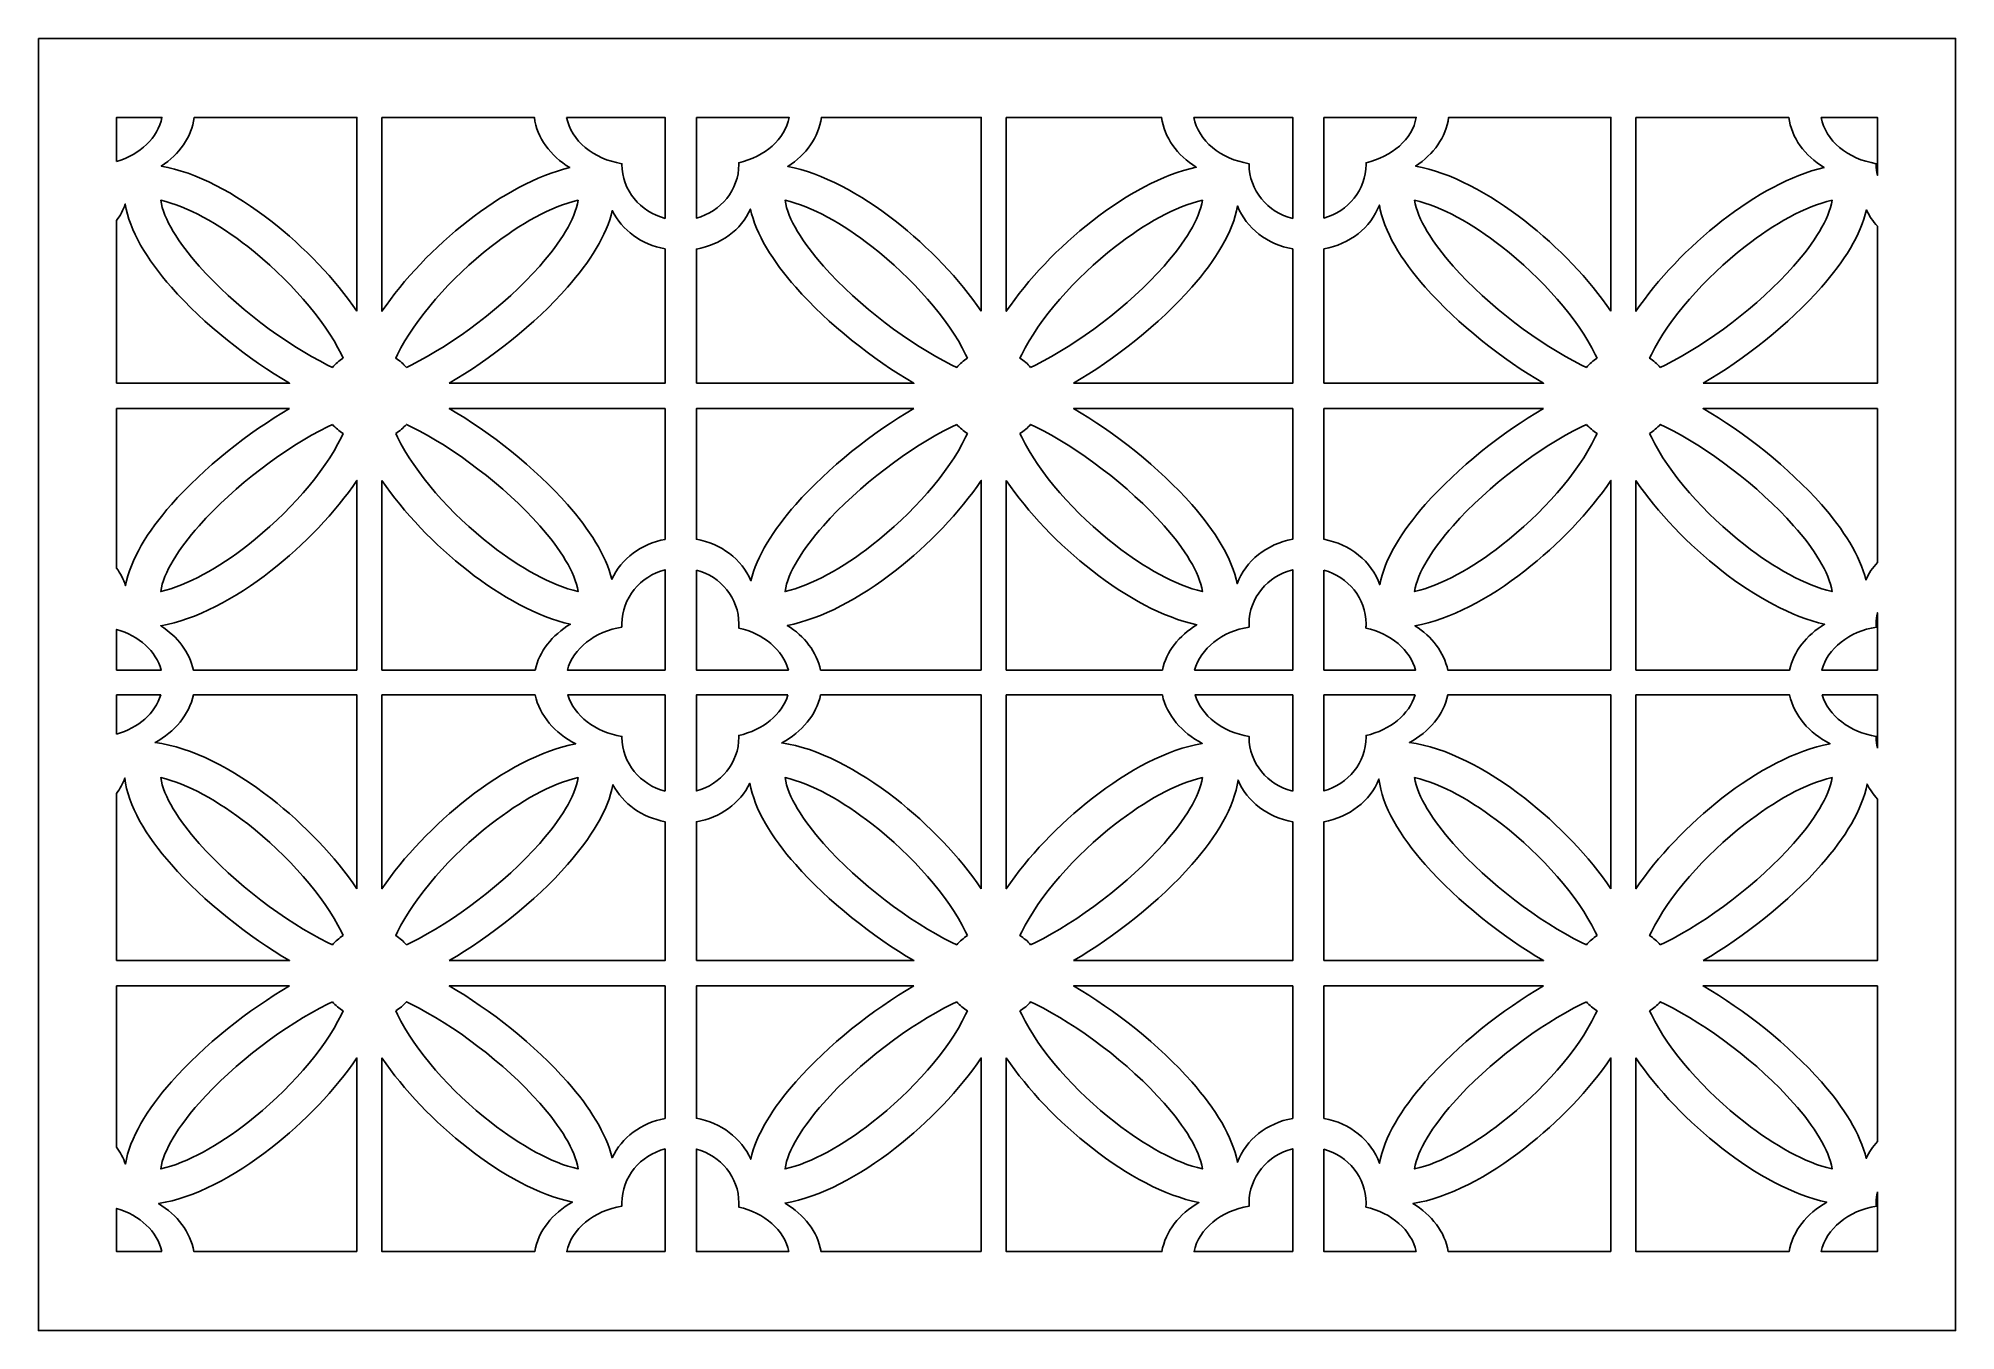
# Model space of a CAD drawing. Header units: centimetres. Extents: x -1.98 to 1.98, y -1.33 to 1.33.
import ezdxf

# ---------------------------------------------------------------- set-up
doc = ezdxf.new("R2010")
doc.units = ezdxf.units.CM
doc.header["$MEASUREMENT"] = 0
doc.layers.add('Layer 1', color=7, linetype='Continuous')

msp = doc.modelspace()

# ---------------------------------------------------------------- linework, layer by layer
at = {"layer": 'Layer 1', "color": 242}
for points, knots in [([(-1.97856, 1.33382), (-1.97856, 1.33382), (1.97856, 1.33382), (1.97856, 1.33382), (1.97856, 1.33382), (1.97856, 1.33382), (1.97856, -1.33382), (1.97856, -1.33382), (1.97856, -1.33382), (1.97856, -1.33382), (-1.97856, -1.33382), (-1.97856, -1.33382), (-1.97856, -1.33382), (-1.97856, -1.33382), (-1.97856, 1.33382), (-1.97856, 1.33382)], [0, 0, 0, 0, 0.2, 0.2, 0.2, 0.2, 0.4, 0.4, 0.4, 0.4, 0.6, 0.6, 0.6, 0.6, 1, 1, 1, 1]), ([(-1.81705, 1.07975), (-1.76827, 1.09396), (-1.73161, 1.12855), (-1.72353, 1.17049), (-1.72353, 1.17049), (-1.72353, 1.17049), (-1.81705, 1.17049), (-1.81705, 1.17049), (-1.81705, 1.17049), (-1.81705, 1.17049), (-1.81705, 1.07975), (-1.81705, 1.07975)], [0, 0, 0, 0, 0.25, 0.25, 0.25, 0.25, 0.5, 0.5, 0.5, 0.5, 1, 1, 1, 1]), ([(-1.32108, 0.77036), (-1.32108, 0.77036), (-1.32108, 1.17049), (-1.32108, 1.17049), (-1.32108, 1.17049), (-1.32108, 1.17049), (-1.65683, 1.17049), (-1.65683, 1.17049), (-1.65683, 1.17049), (-1.66219, 1.13012), (-1.68761, 1.09448), (-1.72485, 1.07016), (-1.72485, 1.07016), (-1.65289, 1.05759), (-1.57227, 1.01432), (-1.49885, 0.9571), (-1.49885, 0.9571), (-1.42945, 0.90302), (-1.36541, 0.83577), (-1.32108, 0.77036)], [0, 0, 0, 0, 0.1666667, 0.1666667, 0.1666667, 0.1666667, 0.3333333, 0.3333333, 0.3333333, 0.3333333, 0.5, 0.5, 0.5, 0.5, 0.6666667, 0.6666667, 0.6666667, 0.6666667, 1, 1, 1, 1]), ([(-1.26946, 1.17049), (-1.26946, 1.17049), (-1.26946, 0.77037), (-1.26946, 0.77037), (-1.26946, 0.77037), (-1.22514, 0.83577), (-1.16109, 0.90302), (-1.09169, 0.9571), (-1.09169, 0.9571), (-1.02368, 1.0101), (-0.94949, 1.05114), (-0.88173, 1.06689), (-0.88173, 1.06689), (-0.92176, 1.09123), (-0.94927, 1.12828), (-0.95488, 1.17049), (-0.95488, 1.17049), (-0.95488, 1.17049), (-1.26946, 1.17049), (-1.26946, 1.17049)], [0, 0, 0, 0, 0.1666667, 0.1666667, 0.1666667, 0.1666667, 0.3333333, 0.3333333, 0.3333333, 0.3333333, 0.5, 0.5, 0.5, 0.5, 0.6666667, 0.6666667, 0.6666667, 0.6666667, 1, 1, 1, 1]), ([(-0.88818, 1.17049), (-0.87901, 1.12285), (-0.833, 1.08467), (-0.7742, 1.0751), (-0.7742, 1.0751), (-0.77422, 1.07456), (-0.77423, 1.074), (-0.77423, 1.07345), (-0.77423, 1.07345), (-0.77423, 1.02034), (-0.73624, 0.97545), (-0.68489, 0.9622), (-0.68489, 0.9622), (-0.68489, 0.9622), (-0.68489, 1.17049), (-0.68489, 1.17049), (-0.68489, 1.17049), (-0.68489, 1.17049), (-0.88818, 1.17049), (-0.88818, 1.17049)], [0, 0, 0, 0, 0.1666667, 0.1666667, 0.1666667, 0.1666667, 0.3333333, 0.3333333, 0.3333333, 0.3333333, 0.5, 0.5, 0.5, 0.5, 0.6666667, 0.6666667, 0.6666667, 0.6666667, 1, 1, 1, 1]), ([(-0.62045, 1.17049), (-0.62045, 1.17049), (-0.62045, 0.96263), (-0.62045, 0.96263), (-0.62045, 0.96263), (-0.56996, 0.97641), (-0.53278, 1.02092), (-0.53278, 1.07345), (-0.53278, 1.07345), (-0.53278, 1.07467), (-0.53283, 1.07589), (-0.53287, 1.0771), (-0.53287, 1.0771), (-0.47901, 1.08921), (-0.43771, 1.12565), (-0.42907, 1.17049), (-0.42907, 1.17049), (-0.42907, 1.17049), (-0.62045, 1.17049), (-0.62045, 1.17049)], [0, 0, 0, 0, 0.1666667, 0.1666667, 0.1666667, 0.1666667, 0.3333333, 0.3333333, 0.3333333, 0.3333333, 0.5, 0.5, 0.5, 0.5, 0.6666667, 0.6666667, 0.6666667, 0.6666667, 1, 1, 1, 1]), ([(-0.0326, 0.77036), (-0.0326, 0.77036), (-0.0326, 1.17049), (-0.0326, 1.17049), (-0.0326, 1.17049), (-0.0326, 1.17049), (-0.36236, 1.17049), (-0.36236, 1.17049), (-0.36236, 1.17049), (-0.36779, 1.12964), (-0.39376, 1.09364), (-0.43172, 1.0693), (-0.43172, 1.0693), (-0.36094, 1.05572), (-0.28221, 1.01309), (-0.21037, 0.9571), (-0.21037, 0.9571), (-0.14097, 0.90302), (-0.07692, 0.83577), (-0.0326, 0.77036)], [0, 0, 0, 0, 0.1666667, 0.1666667, 0.1666667, 0.1666667, 0.3333333, 0.3333333, 0.3333333, 0.3333333, 0.5, 0.5, 0.5, 0.5, 0.6666667, 0.6666667, 0.6666667, 0.6666667, 1, 1, 1, 1]), ([(0.01902, 1.17049), (0.01902, 1.17049), (0.01902, 0.77037), (0.01902, 0.77037), (0.01902, 0.77037), (0.06335, 0.83577), (0.1274, 0.90302), (0.1968, 0.9571), (0.1968, 0.9571), (0.26627, 1.01124), (0.34219, 1.0529), (0.41112, 1.06787), (0.41112, 1.06787), (0.37196, 1.09222), (0.34511, 1.12885), (0.33958, 1.17049), (0.33958, 1.17049), (0.33958, 1.17049), (0.01902, 1.17049), (0.01902, 1.17049)], [0, 0, 0, 0, 0.1666667, 0.1666667, 0.1666667, 0.1666667, 0.3333333, 0.3333333, 0.3333333, 0.3333333, 0.5, 0.5, 0.5, 0.5, 0.6666667, 0.6666667, 0.6666667, 0.6666667, 1, 1, 1, 1]), ([(0.40628, 1.17049), (0.41546, 1.12285), (0.46146, 1.08467), (0.52026, 1.0751), (0.52026, 1.0751), (0.52025, 1.07456), (0.52023, 1.074), (0.52023, 1.07345), (0.52023, 1.07345), (0.52023, 1.02007), (0.55861, 0.97499), (0.61035, 0.962), (0.61035, 0.962), (0.61035, 0.962), (0.61035, 1.17049), (0.61035, 1.17049), (0.61035, 1.17049), (0.61035, 1.17049), (0.40628, 1.17049), (0.40628, 1.17049)], [0, 0, 0, 0, 0.1666667, 0.1666667, 0.1666667, 0.1666667, 0.3333333, 0.3333333, 0.3333333, 0.3333333, 0.5, 0.5, 0.5, 0.5, 0.6666667, 0.6666667, 0.6666667, 0.6666667, 1, 1, 1, 1]), ([(0.6748, 1.17049), (0.6748, 1.17049), (0.6748, 0.96286), (0.6748, 0.96286), (0.6748, 0.96286), (0.72489, 0.97688), (0.76168, 1.02119), (0.76168, 1.07345), (0.76168, 1.07345), (0.76168, 1.07467), (0.76163, 1.07589), (0.76159, 1.0771), (0.76159, 1.0771), (0.81546, 1.08921), (0.85675, 1.12565), (0.86539, 1.17049), (0.86539, 1.17049), (0.86539, 1.17049), (0.6748, 1.17049), (0.6748, 1.17049)], [0, 0, 0, 0, 0.1666667, 0.1666667, 0.1666667, 0.1666667, 0.3333333, 0.3333333, 0.3333333, 0.3333333, 0.5, 0.5, 0.5, 0.5, 0.6666667, 0.6666667, 0.6666667, 0.6666667, 1, 1, 1, 1]), ([(1.26691, 0.77036), (1.26691, 0.77036), (1.26691, 1.17049), (1.26691, 1.17049), (1.26691, 1.17049), (1.26691, 1.17049), (0.9321, 1.17049), (0.9321, 1.17049), (0.9321, 1.17049), (0.92673, 1.13004), (0.90122, 1.09435), (0.86387, 1.07003), (0.86387, 1.07003), (0.93565, 1.0573), (1.01597, 1.01412), (1.08914, 0.9571), (1.08914, 0.9571), (1.15854, 0.90302), (1.22259, 0.83577), (1.26691, 0.77036)], [0, 0, 0, 0, 0.1666667, 0.1666667, 0.1666667, 0.1666667, 0.3333333, 0.3333333, 0.3333333, 0.3333333, 0.5, 0.5, 0.5, 0.5, 0.6666667, 0.6666667, 0.6666667, 0.6666667, 1, 1, 1, 1]), ([(1.31853, 1.17049), (1.31853, 1.17049), (1.31853, 0.77037), (1.31853, 0.77037), (1.31853, 0.77037), (1.36285, 0.83577), (1.4269, 0.90302), (1.49631, 0.9571), (1.49631, 0.9571), (1.56454, 1.01028), (1.63899, 1.05142), (1.70694, 1.06705), (1.70694, 1.06705), (1.66705, 1.09139), (1.63964, 1.12837), (1.63405, 1.17049), (1.63405, 1.17049), (1.63405, 1.17049), (1.31853, 1.17049), (1.31853, 1.17049)], [0, 0, 0, 0, 0.1666667, 0.1666667, 0.1666667, 0.1666667, 0.3333333, 0.3333333, 0.3333333, 0.3333333, 0.5, 0.5, 0.5, 0.5, 0.6666667, 0.6666667, 0.6666667, 0.6666667, 1, 1, 1, 1]), ([(1.70075, 1.17049), (1.70992, 1.12285), (1.75592, 1.08467), (1.81472, 1.0751), (1.81472, 1.0751), (1.81471, 1.07456), (1.8147, 1.074), (1.8147, 1.07345), (1.8147, 1.07345), (1.8147, 1.06571), (1.81551, 1.05815), (1.81704, 1.05084), (1.81704, 1.05084), (1.81704, 1.05084), (1.81704, 1.17049), (1.81704, 1.17049), (1.81704, 1.17049), (1.81704, 1.17049), (1.70075, 1.17049), (1.70075, 1.17049)], [0, 0, 0, 0, 0.1666667, 0.1666667, 0.1666667, 0.1666667, 0.3333333, 0.3333333, 0.3333333, 0.3333333, 0.5, 0.5, 0.5, 0.5, 0.6666667, 0.6666667, 0.6666667, 0.6666667, 1, 1, 1, 1]), ([(-1.81705, 0.62188), (-1.81705, 0.62188), (-1.45996, 0.62188), (-1.45996, 0.62188), (-1.45996, 0.62188), (-1.5441, 0.67065), (-1.63717, 0.74424), (-1.70399, 0.82), (-1.70399, 0.82), (-1.75464, 0.87743), (-1.79085, 0.93732), (-1.79911, 0.99152), (-1.79911, 0.99152), (-1.80346, 0.9793), (-1.80953, 0.96796), (-1.81705, 0.95769), (-1.81705, 0.95769), (-1.81705, 0.84555), (-1.81705, 0.77563), (-1.81705, 0.62188)], [0, 0, 0, 0, 0.1666667, 0.1666667, 0.1666667, 0.1666667, 0.3333333, 0.3333333, 0.3333333, 0.3333333, 0.5, 0.5, 0.5, 0.5, 0.6666667, 0.6666667, 0.6666667, 0.6666667, 1, 1, 1, 1]), ([(-1.34948, 0.67351), (-1.34948, 0.67351), (-1.35316, 0.68109), (-1.35316, 0.68109), (-1.35316, 0.68109), (-1.38877, 0.75446), (-1.46312, 0.83907), (-1.54649, 0.90404), (-1.54649, 0.90404), (-1.60677, 0.95101), (-1.67068, 0.98704), (-1.72602, 0.99966), (-1.72602, 0.99966), (-1.72022, 0.96064), (-1.68961, 0.91244), (-1.64676, 0.86386), (-1.64676, 0.86386), (-1.57413, 0.7815), (-1.46804, 0.70199), (-1.38149, 0.6595), (-1.38149, 0.6595), (-1.38149, 0.6595), (-1.37154, 0.65461), (-1.37154, 0.65461), (-1.37154, 0.65461), (-1.36524, 0.66191), (-1.3578, 0.66829), (-1.34948, 0.67351)], [0, 0, 0, 0, 0.125, 0.125, 0.125, 0.125, 0.25, 0.25, 0.25, 0.25, 0.375, 0.375, 0.375, 0.375, 0.5, 0.5, 0.5, 0.5, 0.625, 0.625, 0.625, 0.625, 0.75, 0.75, 0.75, 0.75, 1, 1, 1, 1]), ([(-1.219, 0.65461), (-1.219, 0.65461), (-1.20905, 0.6595), (-1.20905, 0.6595), (-1.20905, 0.6595), (-1.1225, 0.70199), (-1.0164, 0.78151), (-0.94378, 0.86386), (-0.94378, 0.86386), (-0.90093, 0.91244), (-0.87032, 0.96065), (-0.86452, 0.99966), (-0.86452, 0.99966), (-0.91987, 0.98704), (-0.98377, 0.95101), (-1.04405, 0.90404), (-1.04405, 0.90404), (-1.12742, 0.83908), (-1.20177, 0.75446), (-1.23738, 0.68109), (-1.23738, 0.68109), (-1.23738, 0.68109), (-1.24106, 0.67351), (-1.24106, 0.67351), (-1.24106, 0.67351), (-1.23274, 0.66829), (-1.2253, 0.66191), (-1.219, 0.65461)], [0, 0, 0, 0, 0.125, 0.125, 0.125, 0.125, 0.25, 0.25, 0.25, 0.25, 0.375, 0.375, 0.375, 0.375, 0.5, 0.5, 0.5, 0.5, 0.625, 0.625, 0.625, 0.625, 0.75, 0.75, 0.75, 0.75, 1, 1, 1, 1]), ([(-0.061, 0.67351), (-0.061, 0.67351), (-0.06467, 0.68109), (-0.06467, 0.68109), (-0.06467, 0.68109), (-0.10028, 0.75446), (-0.17464, 0.83907), (-0.25801, 0.90404), (-0.25801, 0.90404), (-0.31828, 0.95101), (-0.38219, 0.98704), (-0.43754, 0.99966), (-0.43754, 0.99966), (-0.43174, 0.96064), (-0.40112, 0.91244), (-0.35828, 0.86386), (-0.35828, 0.86386), (-0.28565, 0.7815), (-0.17955, 0.70199), (-0.093, 0.6595), (-0.093, 0.6595), (-0.093, 0.6595), (-0.08305, 0.65461), (-0.08305, 0.65461), (-0.08305, 0.65461), (-0.07675, 0.66191), (-0.06932, 0.66829), (-0.061, 0.67351)], [0, 0, 0, 0, 0.125, 0.125, 0.125, 0.125, 0.25, 0.25, 0.25, 0.25, 0.375, 0.375, 0.375, 0.375, 0.5, 0.5, 0.5, 0.5, 0.625, 0.625, 0.625, 0.625, 0.75, 0.75, 0.75, 0.75, 1, 1, 1, 1]), ([(0.06948, 0.65461), (0.06948, 0.65461), (0.07943, 0.6595), (0.07943, 0.6595), (0.07943, 0.6595), (0.16599, 0.70199), (0.27208, 0.78151), (0.34471, 0.86386), (0.34471, 0.86386), (0.38755, 0.91244), (0.41816, 0.96065), (0.42396, 0.99966), (0.42396, 0.99966), (0.36862, 0.98704), (0.30471, 0.95101), (0.24444, 0.90404), (0.24444, 0.90404), (0.16107, 0.83908), (0.08671, 0.75446), (0.05111, 0.68109), (0.05111, 0.68109), (0.05111, 0.68109), (0.04743, 0.67351), (0.04743, 0.67351), (0.04743, 0.67351), (0.05575, 0.66829), (0.06318, 0.66191), (0.06948, 0.65461)], [0, 0, 0, 0, 0.125, 0.125, 0.125, 0.125, 0.25, 0.25, 0.25, 0.25, 0.375, 0.375, 0.375, 0.375, 0.5, 0.5, 0.5, 0.5, 0.625, 0.625, 0.625, 0.625, 0.75, 0.75, 0.75, 0.75, 1, 1, 1, 1]), ([(0.6748, 0.62188), (0.6748, 0.62188), (1.12803, 0.62188), (1.12803, 0.62188), (1.12803, 0.62188), (1.04389, 0.67065), (0.95082, 0.74424), (0.884, 0.82), (0.884, 0.82), (0.8339, 0.87681), (0.79793, 0.93602), (0.78917, 0.98975), (0.78917, 0.98975), (0.77156, 0.9425), (0.72817, 0.90886), (0.6748, 0.89911), (0.6748, 0.89911), (0.6748, 0.67757), (0.6748, 0.8016), (0.6748, 0.62188)], [0, 0, 0, 0, 0.1666667, 0.1666667, 0.1666667, 0.1666667, 0.3333333, 0.3333333, 0.3333333, 0.3333333, 0.5, 0.5, 0.5, 0.5, 0.6666667, 0.6666667, 0.6666667, 0.6666667, 1, 1, 1, 1]), ([(1.23851, 0.67351), (1.23851, 0.67351), (1.23483, 0.68109), (1.23483, 0.68109), (1.23483, 0.68109), (1.19922, 0.75446), (1.12487, 0.83907), (1.0415, 0.90404), (1.0415, 0.90404), (0.98122, 0.95101), (0.91731, 0.98704), (0.86197, 0.99966), (0.86197, 0.99966), (0.86777, 0.96064), (0.89838, 0.91244), (0.94123, 0.86386), (0.94123, 0.86386), (1.01386, 0.7815), (1.11995, 0.70199), (1.2065, 0.6595), (1.2065, 0.6595), (1.2065, 0.6595), (1.21645, 0.65461), (1.21645, 0.65461), (1.21645, 0.65461), (1.22275, 0.66191), (1.23019, 0.66829), (1.23851, 0.67351)], [0, 0, 0, 0, 0.125, 0.125, 0.125, 0.125, 0.25, 0.25, 0.25, 0.25, 0.375, 0.375, 0.375, 0.375, 0.5, 0.5, 0.5, 0.5, 0.625, 0.625, 0.625, 0.625, 0.75, 0.75, 0.75, 0.75, 1, 1, 1, 1]), ([(1.36899, 0.65461), (1.36899, 0.65461), (1.37894, 0.6595), (1.37894, 0.6595), (1.37894, 0.6595), (1.46549, 0.70199), (1.57159, 0.78151), (1.64421, 0.86386), (1.64421, 0.86386), (1.68706, 0.91244), (1.71767, 0.96065), (1.72347, 0.99966), (1.72347, 0.99966), (1.66812, 0.98704), (1.60422, 0.95101), (1.54394, 0.90404), (1.54394, 0.90404), (1.46058, 0.83908), (1.38622, 0.75446), (1.35061, 0.68109), (1.35061, 0.68109), (1.35061, 0.68109), (1.34693, 0.67351), (1.34693, 0.67351), (1.34693, 0.67351), (1.35525, 0.66829), (1.36269, 0.66191), (1.36899, 0.65461)], [0, 0, 0, 0, 0.125, 0.125, 0.125, 0.125, 0.25, 0.25, 0.25, 0.25, 0.375, 0.375, 0.375, 0.375, 0.5, 0.5, 0.5, 0.5, 0.625, 0.625, 0.625, 0.625, 0.75, 0.75, 0.75, 0.75, 1, 1, 1, 1]), ([(-1.13059, 0.62188), (-1.13059, 0.62188), (-0.68489, 0.62188), (-0.68489, 0.62188), (-0.68489, 0.62188), (-0.68489, 0.79059), (-0.68489, 0.69028), (-0.68489, 0.8992), (-0.68489, 0.8992), (-0.73369, 0.90826), (-0.77407, 0.93729), (-0.79395, 0.97841), (-0.79395, 0.97841), (-0.80558, 0.92776), (-0.83996, 0.87284), (-0.88656, 0.82), (-0.88656, 0.82), (-0.95337, 0.74424), (-1.04645, 0.67065), (-1.13059, 0.62188)], [0, 0, 0, 0, 0.1666667, 0.1666667, 0.1666667, 0.1666667, 0.3333333, 0.3333333, 0.3333333, 0.3333333, 0.5, 0.5, 0.5, 0.5, 0.6666667, 0.6666667, 0.6666667, 0.6666667, 1, 1, 1, 1]), ([(-0.62045, 0.62188), (-0.62045, 0.62188), (-0.17147, 0.62188), (-0.17147, 0.62188), (-0.17147, 0.62188), (-0.25561, 0.67065), (-0.34869, 0.74424), (-0.4155, 0.82), (-0.4155, 0.82), (-0.463, 0.87386), (-0.4978, 0.92988), (-0.50876, 0.98134), (-0.50876, 0.98134), (-0.52828, 0.9383), (-0.56994, 0.90795), (-0.62045, 0.89897), (-0.62045, 0.89897), (-0.62045, 0.67771), (-0.62045, 0.80165), (-0.62045, 0.62188)], [0, 0, 0, 0, 0.1666667, 0.1666667, 0.1666667, 0.1666667, 0.3333333, 0.3333333, 0.3333333, 0.3333333, 0.5, 0.5, 0.5, 0.5, 0.6666667, 0.6666667, 0.6666667, 0.6666667, 1, 1, 1, 1]), ([(0.1579, 0.62188), (0.1579, 0.62188), (0.61035, 0.62188), (0.61035, 0.62188), (0.61035, 0.62188), (0.61035, 0.79063), (0.61035, 0.69043), (0.61035, 0.89906), (0.61035, 0.89906), (0.55758, 0.9086), (0.51454, 0.94147), (0.49643, 0.98775), (0.49643, 0.98775), (0.48711, 0.93456), (0.45141, 0.87611), (0.40193, 0.82), (0.40193, 0.82), (0.33512, 0.74424), (0.24204, 0.67065), (0.1579, 0.62188)], [0, 0, 0, 0, 0.1666667, 0.1666667, 0.1666667, 0.1666667, 0.3333333, 0.3333333, 0.3333333, 0.3333333, 0.5, 0.5, 0.5, 0.5, 0.6666667, 0.6666667, 0.6666667, 0.6666667, 1, 1, 1, 1]), ([(1.4574, 0.62188), (1.4574, 0.62188), (1.81704, 0.62188), (1.81704, 0.62188), (1.81704, 0.62188), (1.81704, 0.77571), (1.81704, 0.84071), (1.81704, 0.94598), (1.81704, 0.94598), (1.80784, 0.95601), (1.80016, 0.96734), (1.79434, 0.97973), (1.79434, 0.97973), (1.78301, 0.92872), (1.74844, 0.8733), (1.70143, 0.82), (1.70143, 0.82), (1.63463, 0.74424), (1.54154, 0.67065), (1.4574, 0.62188)], [0, 0, 0, 0, 0.1666667, 0.1666667, 0.1666667, 0.1666667, 0.3333333, 0.3333333, 0.3333333, 0.3333333, 0.5, 0.5, 0.5, 0.5, 0.6666667, 0.6666667, 0.6666667, 0.6666667, 1, 1, 1, 1]), ([(-1.45997, 0.56968), (-1.45997, 0.56968), (-1.81705, 0.56968), (-1.81705, 0.56968), (-1.81705, 0.56968), (-1.81705, 0.48681), (-1.81705, 0.38164), (-1.81705, 0.24026), (-1.81705, 0.24026), (-1.80913, 0.22933), (-1.80282, 0.21723), (-1.79842, 0.20418), (-1.79842, 0.20418), (-1.789, 0.25728), (-1.75335, 0.31559), (-1.70398, 0.37157), (-1.70398, 0.37157), (-1.63718, 0.44733), (-1.5441, 0.52092), (-1.45997, 0.56968)], [0, 0, 0, 0, 0.1666667, 0.1666667, 0.1666667, 0.1666667, 0.3333333, 0.3333333, 0.3333333, 0.3333333, 0.5, 0.5, 0.5, 0.5, 0.6666667, 0.6666667, 0.6666667, 0.6666667, 1, 1, 1, 1]), ([(-0.68489, 0.56968), (-0.68489, 0.56968), (-1.13058, 0.56968), (-1.13058, 0.56968), (-1.13058, 0.56968), (-1.04644, 0.52092), (-0.95337, 0.44733), (-0.88656, 0.37157), (-0.88656, 0.37157), (-0.84121, 0.32015), (-0.80744, 0.26677), (-0.79494, 0.21726), (-0.79494, 0.21726), (-0.77542, 0.2598), (-0.73451, 0.29024), (-0.68489, 0.29965), (-0.68489, 0.29965), (-0.68489, 0.42243), (-0.68489, 0.50836), (-0.68489, 0.56968)], [0, 0, 0, 0, 0.1666667, 0.1666667, 0.1666667, 0.1666667, 0.3333333, 0.3333333, 0.3333333, 0.3333333, 0.5, 0.5, 0.5, 0.5, 0.6666667, 0.6666667, 0.6666667, 0.6666667, 1, 1, 1, 1]), ([(-0.17148, 0.56968), (-0.17148, 0.56968), (-0.62045, 0.56968), (-0.62045, 0.56968), (-0.62045, 0.56968), (-0.62045, 0.50813), (-0.62045, 0.42212), (-0.62045, 0.29989), (-0.62045, 0.29989), (-0.56913, 0.29057), (-0.52695, 0.25876), (-0.50784, 0.21431), (-0.50784, 0.21431), (-0.49596, 0.26464), (-0.46175, 0.31913), (-0.4155, 0.37157), (-0.4155, 0.37157), (-0.34869, 0.44733), (-0.25562, 0.52092), (-0.17148, 0.56968)], [0, 0, 0, 0, 0.1666667, 0.1666667, 0.1666667, 0.1666667, 0.3333333, 0.3333333, 0.3333333, 0.3333333, 0.5, 0.5, 0.5, 0.5, 0.6666667, 0.6666667, 0.6666667, 0.6666667, 1, 1, 1, 1]), ([(0.61035, 0.56968), (0.61035, 0.56968), (0.15791, 0.56968), (0.15791, 0.56968), (0.15791, 0.56968), (0.24204, 0.52092), (0.33512, 0.44733), (0.40193, 0.37157), (0.40193, 0.37157), (0.45014, 0.3169), (0.48527, 0.26001), (0.49566, 0.20792), (0.49566, 0.20792), (0.51329, 0.25555), (0.55681, 0.28991), (0.61035, 0.29979), (0.61035, 0.29979), (0.61035, 0.4225), (0.61035, 0.50838), (0.61035, 0.56968)], [0, 0, 0, 0, 0.1666667, 0.1666667, 0.1666667, 0.1666667, 0.3333333, 0.3333333, 0.3333333, 0.3333333, 0.5, 0.5, 0.5, 0.5, 0.6666667, 0.6666667, 0.6666667, 0.6666667, 1, 1, 1, 1]), ([(1.12802, 0.56968), (1.12802, 0.56968), (0.6748, 0.56968), (0.6748, 0.56968), (0.6748, 0.56968), (0.6748, 0.50811), (0.6748, 0.42206), (0.6748, 0.29974), (0.6748, 0.29974), (0.72892, 0.28965), (0.77277, 0.25452), (0.78989, 0.20594), (0.78989, 0.20594), (0.79977, 0.25857), (0.83518, 0.31621), (0.88401, 0.37157), (0.88401, 0.37157), (0.95081, 0.44733), (1.04389, 0.52092), (1.12802, 0.56968)], [0, 0, 0, 0, 0.1666667, 0.1666667, 0.1666667, 0.1666667, 0.3333333, 0.3333333, 0.3333333, 0.3333333, 0.5, 0.5, 0.5, 0.5, 0.6666667, 0.6666667, 0.6666667, 0.6666667, 1, 1, 1, 1]), ([(1.81704, 0.56968), (1.81704, 0.56968), (1.45741, 0.56968), (1.45741, 0.56968), (1.45741, 0.56968), (1.54155, 0.52092), (1.63462, 0.44733), (1.70143, 0.37157), (1.70143, 0.37157), (1.74719, 0.31969), (1.78115, 0.26581), (1.79338, 0.21593), (1.79338, 0.21593), (1.79931, 0.22924), (1.80732, 0.24139), (1.81704, 0.25211), (1.81704, 0.25211), (1.81704, 0.38799), (1.81704, 0.48965), (1.81704, 0.56968)], [0, 0, 0, 0, 0.1666667, 0.1666667, 0.1666667, 0.1666667, 0.3333333, 0.3333333, 0.3333333, 0.3333333, 0.5, 0.5, 0.5, 0.5, 0.6666667, 0.6666667, 0.6666667, 0.6666667, 1, 1, 1, 1]), ([(-1.37154, 0.53695), (-1.37154, 0.53695), (-1.38149, 0.53207), (-1.38149, 0.53207), (-1.38149, 0.53207), (-1.46804, 0.48958), (-1.57413, 0.41006), (-1.64676, 0.32771), (-1.64676, 0.32771), (-1.68961, 0.27912), (-1.72022, 0.23093), (-1.72602, 0.19191), (-1.72602, 0.19191), (-1.67068, 0.20453), (-1.60677, 0.24056), (-1.54649, 0.28753), (-1.54649, 0.28753), (-1.46312, 0.35249), (-1.38877, 0.43711), (-1.35316, 0.51048), (-1.35316, 0.51048), (-1.35316, 0.51048), (-1.34948, 0.51805), (-1.34948, 0.51805), (-1.34948, 0.51805), (-1.3578, 0.52327), (-1.36524, 0.52966), (-1.37154, 0.53695)], [0, 0, 0, 0, 0.125, 0.125, 0.125, 0.125, 0.25, 0.25, 0.25, 0.25, 0.375, 0.375, 0.375, 0.375, 0.5, 0.5, 0.5, 0.5, 0.625, 0.625, 0.625, 0.625, 0.75, 0.75, 0.75, 0.75, 1, 1, 1, 1]), ([(-1.24106, 0.51805), (-1.24106, 0.51805), (-1.23738, 0.51048), (-1.23738, 0.51048), (-1.23738, 0.51048), (-1.20177, 0.43711), (-1.12742, 0.3525), (-1.04405, 0.28753), (-1.04405, 0.28753), (-0.98377, 0.24056), (-0.91987, 0.20453), (-0.86452, 0.19191), (-0.86452, 0.19191), (-0.87032, 0.23093), (-0.90093, 0.27912), (-0.94378, 0.32771), (-0.94378, 0.32771), (-1.01641, 0.41006), (-1.1225, 0.48958), (-1.20905, 0.53207), (-1.20905, 0.53207), (-1.20905, 0.53207), (-1.219, 0.53695), (-1.219, 0.53695), (-1.219, 0.53695), (-1.2253, 0.52966), (-1.23274, 0.52327), (-1.24106, 0.51805)], [0, 0, 0, 0, 0.125, 0.125, 0.125, 0.125, 0.25, 0.25, 0.25, 0.25, 0.375, 0.375, 0.375, 0.375, 0.5, 0.5, 0.5, 0.5, 0.625, 0.625, 0.625, 0.625, 0.75, 0.75, 0.75, 0.75, 1, 1, 1, 1]), ([(-0.08305, 0.53695), (-0.08305, 0.53695), (-0.093, 0.53207), (-0.093, 0.53207), (-0.093, 0.53207), (-0.17955, 0.48958), (-0.28565, 0.41006), (-0.35828, 0.32771), (-0.35828, 0.32771), (-0.40112, 0.27912), (-0.43174, 0.23093), (-0.43754, 0.19191), (-0.43754, 0.19191), (-0.38219, 0.20453), (-0.31828, 0.24056), (-0.25801, 0.28753), (-0.25801, 0.28753), (-0.17463, 0.35249), (-0.10028, 0.43711), (-0.06467, 0.51048), (-0.06467, 0.51048), (-0.06467, 0.51048), (-0.061, 0.51805), (-0.061, 0.51805), (-0.061, 0.51805), (-0.06932, 0.52327), (-0.07676, 0.52966), (-0.08305, 0.53695)], [0, 0, 0, 0, 0.125, 0.125, 0.125, 0.125, 0.25, 0.25, 0.25, 0.25, 0.375, 0.375, 0.375, 0.375, 0.5, 0.5, 0.5, 0.5, 0.625, 0.625, 0.625, 0.625, 0.75, 0.75, 0.75, 0.75, 1, 1, 1, 1]), ([(0.04743, 0.51805), (0.04743, 0.51805), (0.0511, 0.51048), (0.0511, 0.51048), (0.0511, 0.51048), (0.08671, 0.43711), (0.16107, 0.3525), (0.24444, 0.28753), (0.24444, 0.28753), (0.30472, 0.24056), (0.36862, 0.20453), (0.42396, 0.19191), (0.42396, 0.19191), (0.41817, 0.23093), (0.38755, 0.27912), (0.34471, 0.32771), (0.34471, 0.32771), (0.27208, 0.41006), (0.16598, 0.48958), (0.07943, 0.53207), (0.07943, 0.53207), (0.07943, 0.53207), (0.06948, 0.53695), (0.06948, 0.53695), (0.06948, 0.53695), (0.06318, 0.52966), (0.05575, 0.52327), (0.04743, 0.51805)], [0, 0, 0, 0, 0.125, 0.125, 0.125, 0.125, 0.25, 0.25, 0.25, 0.25, 0.375, 0.375, 0.375, 0.375, 0.5, 0.5, 0.5, 0.5, 0.625, 0.625, 0.625, 0.625, 0.75, 0.75, 0.75, 0.75, 1, 1, 1, 1]), ([(1.21645, 0.53695), (1.21645, 0.53695), (1.2065, 0.53207), (1.2065, 0.53207), (1.2065, 0.53207), (1.11995, 0.48958), (1.01386, 0.41006), (0.94123, 0.32771), (0.94123, 0.32771), (0.89838, 0.27912), (0.86777, 0.23093), (0.86197, 0.19191), (0.86197, 0.19191), (0.91732, 0.20453), (0.98122, 0.24056), (1.0415, 0.28753), (1.0415, 0.28753), (1.12487, 0.35249), (1.19923, 0.43711), (1.23483, 0.51048), (1.23483, 0.51048), (1.23483, 0.51048), (1.23851, 0.51805), (1.23851, 0.51805), (1.23851, 0.51805), (1.23019, 0.52327), (1.22275, 0.52966), (1.21645, 0.53695)], [0, 0, 0, 0, 0.125, 0.125, 0.125, 0.125, 0.25, 0.25, 0.25, 0.25, 0.375, 0.375, 0.375, 0.375, 0.5, 0.5, 0.5, 0.5, 0.625, 0.625, 0.625, 0.625, 0.75, 0.75, 0.75, 0.75, 1, 1, 1, 1]), ([(1.34693, 0.51805), (1.34693, 0.51805), (1.35061, 0.51048), (1.35061, 0.51048), (1.35061, 0.51048), (1.38622, 0.43711), (1.46057, 0.3525), (1.54394, 0.28753), (1.54394, 0.28753), (1.60422, 0.24056), (1.66812, 0.20453), (1.72347, 0.19191), (1.72347, 0.19191), (1.71767, 0.23093), (1.68706, 0.27912), (1.64421, 0.32771), (1.64421, 0.32771), (1.57158, 0.41006), (1.46549, 0.48958), (1.37894, 0.53207), (1.37894, 0.53207), (1.37894, 0.53207), (1.36899, 0.53695), (1.36899, 0.53695), (1.36899, 0.53695), (1.36269, 0.52966), (1.35525, 0.52327), (1.34693, 0.51805)], [0, 0, 0, 0, 0.125, 0.125, 0.125, 0.125, 0.25, 0.25, 0.25, 0.25, 0.375, 0.375, 0.375, 0.375, 0.5, 0.5, 0.5, 0.5, 0.625, 0.625, 0.625, 0.625, 0.75, 0.75, 0.75, 0.75, 1, 1, 1, 1]), ([(-1.32108, 0.02967), (-1.32108, 0.02967), (-1.32108, 0.42121), (-1.32108, 0.42121), (-1.32108, 0.42121), (-1.36541, 0.3558), (-1.42945, 0.28854), (-1.49885, 0.23446), (-1.49885, 0.23446), (-1.57268, 0.17693), (-1.65379, 0.1335), (-1.72605, 0.12121), (-1.72605, 0.12121), (-1.69115, 0.0988), (-1.6664, 0.06651), (-1.65848, 0.02967), (-1.65848, 0.02967), (-1.46022, 0.02967), (-1.38139, 0.02967), (-1.32108, 0.02967)], [0, 0, 0, 0, 0.1666667, 0.1666667, 0.1666667, 0.1666667, 0.3333333, 0.3333333, 0.3333333, 0.3333333, 0.5, 0.5, 0.5, 0.5, 0.6666667, 0.6666667, 0.6666667, 0.6666667, 1, 1, 1, 1]), ([(-1.26946, 0.4212), (-1.26946, 0.4212), (-1.26946, 0.02967), (-1.26946, 0.02967), (-1.26946, 0.02967), (-1.21059, 0.02967), (-1.13997, 0.02967), (-0.95322, 0.02967), (-0.95322, 0.02967), (-0.94493, 0.06829), (-0.91816, 0.10192), (-0.88056, 0.12442), (-0.88056, 0.12442), (-0.94864, 0.13996), (-1.02328, 0.18116), (-1.09169, 0.23446), (-1.09169, 0.23446), (-1.16109, 0.28854), (-1.22514, 0.3558), (-1.26946, 0.4212)], [0, 0, 0, 0, 0.1666667, 0.1666667, 0.1666667, 0.1666667, 0.3333333, 0.3333333, 0.3333333, 0.3333333, 0.5, 0.5, 0.5, 0.5, 0.6666667, 0.6666667, 0.6666667, 0.6666667, 1, 1, 1, 1]), ([(-0.0326, 0.02967), (-0.0326, 0.02967), (-0.0326, 0.42121), (-0.0326, 0.42121), (-0.0326, 0.42121), (-0.07692, 0.3558), (-0.14096, 0.28854), (-0.21037, 0.23446), (-0.21037, 0.23446), (-0.28261, 0.17817), (-0.36182, 0.13537), (-0.43289, 0.12204), (-0.43289, 0.12204), (-0.3973, 0.0996), (-0.37204, 0.06697), (-0.36402, 0.02967), (-0.36402, 0.02967), (-0.17262, 0.02967), (-0.09221, 0.02967), (-0.0326, 0.02967)], [0, 0, 0, 0, 0.1666667, 0.1666667, 0.1666667, 0.1666667, 0.3333333, 0.3333333, 0.3333333, 0.3333333, 0.5, 0.5, 0.5, 0.5, 0.6666667, 0.6666667, 0.6666667, 0.6666667, 1, 1, 1, 1]), ([(0.01902, 0.4212), (0.01902, 0.4212), (0.01902, 0.02967), (0.01902, 0.02967), (0.01902, 0.02967), (0.07935, 0.02967), (0.14781, 0.02967), (0.34124, 0.02967), (0.34124, 0.02967), (0.34942, 0.06774), (0.37555, 0.10097), (0.4123, 0.12345), (0.4123, 0.12345), (0.34306, 0.13819), (0.26667, 0.18001), (0.1968, 0.23446), (0.1968, 0.23446), (0.1274, 0.28854), (0.06335, 0.3558), (0.01902, 0.4212)], [0, 0, 0, 0, 0.1666667, 0.1666667, 0.1666667, 0.1666667, 0.3333333, 0.3333333, 0.3333333, 0.3333333, 0.5, 0.5, 0.5, 0.5, 0.6666667, 0.6666667, 0.6666667, 0.6666667, 1, 1, 1, 1]), ([(1.26691, 0.02967), (1.26691, 0.02967), (1.26691, 0.42121), (1.26691, 0.42121), (1.26691, 0.42121), (1.22259, 0.3558), (1.15854, 0.28854), (1.08914, 0.23446), (1.08914, 0.23446), (1.01556, 0.17713), (0.93476, 0.13379), (0.86268, 0.12133), (0.86268, 0.12133), (0.89769, 0.09892), (0.92251, 0.06658), (0.93044, 0.02967), (0.93044, 0.02967), (1.14354, 0.02967), (1.20735, 0.02967), (1.26691, 0.02967)], [0, 0, 0, 0, 0.1666667, 0.1666667, 0.1666667, 0.1666667, 0.3333333, 0.3333333, 0.3333333, 0.3333333, 0.5, 0.5, 0.5, 0.5, 0.6666667, 0.6666667, 0.6666667, 0.6666667, 1, 1, 1, 1]), ([(1.31853, 0.4212), (1.31853, 0.4212), (1.31853, 0.02967), (1.31853, 0.02967), (1.31853, 0.02967), (1.37422, 0.02967), (1.45377, 0.02967), (1.6357, 0.02967), (1.6357, 0.02967), (1.64398, 0.0682), (1.67065, 0.10177), (1.70811, 0.12426), (1.70811, 0.12426), (1.63985, 0.13968), (1.56494, 0.18098), (1.49631, 0.23446), (1.49631, 0.23446), (1.4269, 0.28854), (1.36285, 0.3558), (1.31853, 0.4212)], [0, 0, 0, 0, 0.1666667, 0.1666667, 0.1666667, 0.1666667, 0.3333333, 0.3333333, 0.3333333, 0.3333333, 0.5, 0.5, 0.5, 0.5, 0.6666667, 0.6666667, 0.6666667, 0.6666667, 1, 1, 1, 1]), ([(-0.77399, 0.11852), (-0.77413, 0.12082), (-0.77423, 0.12315), (-0.77423, 0.12549), (-0.77423, 0.12549), (-0.77423, 0.17858), (-0.73624, 0.22347), (-0.68489, 0.23671), (-0.68489, 0.23671), (-0.68489, 0.23671), (-0.68489, 0.02967), (-0.68489, 0.02967), (-0.68489, 0.02967), (-0.68489, 0.02967), (-0.88667, 0.02967), (-0.88667, 0.02967), (-0.88667, 0.02967), (-0.8747, 0.07427), (-0.83016, 0.10945), (-0.77399, 0.11852)], [0, 0, 0, 0, 0.1666667, 0.1666667, 0.1666667, 0.1666667, 0.3333333, 0.3333333, 0.3333333, 0.3333333, 0.5, 0.5, 0.5, 0.5, 0.6666667, 0.6666667, 0.6666667, 0.6666667, 1, 1, 1, 1]), ([(-0.62045, 0.23628), (-0.56996, 0.22251), (-0.53278, 0.17801), (-0.53278, 0.12549), (-0.53278, 0.12549), (-0.53278, 0.1225), (-0.53291, 0.1195), (-0.53315, 0.11656), (-0.53315, 0.11656), (-0.4818, 0.10511), (-0.44181, 0.07156), (-0.43057, 0.02967), (-0.43057, 0.02967), (-0.43057, 0.02967), (-0.62045, 0.02967), (-0.62045, 0.02967), (-0.62045, 0.02967), (-0.62045, 0.02967), (-0.62045, 0.23628), (-0.62045, 0.23628)], [0, 0, 0, 0, 0.1666667, 0.1666667, 0.1666667, 0.1666667, 0.3333333, 0.3333333, 0.3333333, 0.3333333, 0.5, 0.5, 0.5, 0.5, 0.6666667, 0.6666667, 0.6666667, 0.6666667, 1, 1, 1, 1]), ([(0.52048, 0.11852), (0.52034, 0.12082), (0.52023, 0.12315), (0.52023, 0.12549), (0.52023, 0.12549), (0.52023, 0.17885), (0.55861, 0.22392), (0.61035, 0.23691), (0.61035, 0.23691), (0.61035, 0.23691), (0.61035, 0.02967), (0.61035, 0.02967), (0.61035, 0.02967), (0.61035, 0.02967), (0.40779, 0.02967), (0.40779, 0.02967), (0.40779, 0.02967), (0.41976, 0.07427), (0.4643, 0.10945), (0.52048, 0.11852)], [0, 0, 0, 0, 0.1666667, 0.1666667, 0.1666667, 0.1666667, 0.3333333, 0.3333333, 0.3333333, 0.3333333, 0.5, 0.5, 0.5, 0.5, 0.6666667, 0.6666667, 0.6666667, 0.6666667, 1, 1, 1, 1]), ([(0.6748, 0.23606), (0.72489, 0.22204), (0.76168, 0.17773), (0.76168, 0.12549), (0.76168, 0.12549), (0.76168, 0.1225), (0.76156, 0.1195), (0.76131, 0.11656), (0.76131, 0.11656), (0.81266, 0.10511), (0.85265, 0.07156), (0.86389, 0.02967), (0.86389, 0.02967), (0.86389, 0.02967), (0.6748, 0.02967), (0.6748, 0.02967), (0.6748, 0.02967), (0.6748, 0.02967), (0.6748, 0.23606), (0.6748, 0.23606)], [0, 0, 0, 0, 0.1666667, 0.1666667, 0.1666667, 0.1666667, 0.3333333, 0.3333333, 0.3333333, 0.3333333, 0.5, 0.5, 0.5, 0.5, 0.6666667, 0.6666667, 0.6666667, 0.6666667, 1, 1, 1, 1]), ([(1.81494, 0.11852), (1.8148, 0.12082), (1.8147, 0.12315), (1.8147, 0.12549), (1.8147, 0.12549), (1.8147, 0.13322), (1.81551, 0.14078), (1.81704, 0.1481), (1.81704, 0.1481), (1.81704, 0.1481), (1.81704, 0.02967), (1.81704, 0.02967), (1.81704, 0.02967), (1.81704, 0.02967), (1.70226, 0.02967), (1.70226, 0.02967), (1.70226, 0.02967), (1.71422, 0.07427), (1.75876, 0.10945), (1.81494, 0.11852)], [0, 0, 0, 0, 0.1666667, 0.1666667, 0.1666667, 0.1666667, 0.3333333, 0.3333333, 0.3333333, 0.3333333, 0.5, 0.5, 0.5, 0.5, 0.6666667, 0.6666667, 0.6666667, 0.6666667, 1, 1, 1, 1]), ([(-1.81705, 0.02967), (-1.81705, 0.02967), (-1.72504, 0.02967), (-1.72504, 0.02967), (-1.72504, 0.02967), (-1.73549, 0.06864), (-1.77083, 0.10039), (-1.81705, 0.11384), (-1.81705, 0.11384), (-1.81705, 0.11384), (-1.81705, 0.02967), (-1.81705, 0.02967)], [0, 0, 0, 0, 0.25, 0.25, 0.25, 0.25, 0.5, 0.5, 0.5, 0.5, 1, 1, 1, 1]), ([(-1.81705, -0.10261), (-1.77208, -0.08951), (-1.73742, -0.05909), (-1.72594, -0.02156), (-1.72594, -0.02156), (-1.72594, -0.02156), (-1.81705, -0.02156), (-1.81705, -0.02156), (-1.81705, -0.02156), (-1.81705, -0.02156), (-1.81705, -0.10261), (-1.81705, -0.10261)], [0, 0, 0, 0, 0.25, 0.25, 0.25, 0.25, 0.5, 0.5, 0.5, 0.5, 1, 1, 1, 1]), ([(-1.32108, -0.42151), (-1.32108, -0.42151), (-1.32108, -0.02156), (-1.32108, -0.02156), (-1.32108, -0.02156), (-1.50339, -0.02156), (-1.43856, -0.02156), (-1.65852, -0.02156), (-1.65852, -0.02156), (-1.66732, -0.06229), (-1.69667, -0.09743), (-1.73757, -0.11981), (-1.73757, -0.11981), (-1.66249, -0.1292), (-1.57663, -0.17416), (-1.49885, -0.23477), (-1.49885, -0.23477), (-1.42945, -0.28885), (-1.36541, -0.35611), (-1.32108, -0.42151)], [0, 0, 0, 0, 0.1666667, 0.1666667, 0.1666667, 0.1666667, 0.3333333, 0.3333333, 0.3333333, 0.3333333, 0.5, 0.5, 0.5, 0.5, 0.6666667, 0.6666667, 0.6666667, 0.6666667, 1, 1, 1, 1]), ([(-1.26946, -0.02156), (-1.26946, -0.02156), (-1.26946, -0.42151), (-1.26946, -0.42151), (-1.26946, -0.42151), (-1.22514, -0.35611), (-1.16109, -0.28885), (-1.09169, -0.23477), (-1.09169, -0.23477), (-1.01951, -0.17853), (-0.94039, -0.13575), (-0.86936, -0.12238), (-0.86936, -0.12238), (-0.91276, -0.10016), (-0.94405, -0.06386), (-0.95319, -0.02156), (-0.95319, -0.02156), (-1.09822, -0.02156), (-1.19814, -0.02156), (-1.26946, -0.02156)], [0, 0, 0, 0, 0.1666667, 0.1666667, 0.1666667, 0.1666667, 0.3333333, 0.3333333, 0.3333333, 0.3333333, 0.5, 0.5, 0.5, 0.5, 0.6666667, 0.6666667, 0.6666667, 0.6666667, 1, 1, 1, 1]), ([(-0.68489, -0.22016), (-0.73624, -0.20691), (-0.77423, -0.16202), (-0.77423, -0.10891), (-0.77423, -0.10891), (-0.77423, -0.10836), (-0.77422, -0.1078), (-0.7742, -0.10726), (-0.7742, -0.10726), (-0.82896, -0.09834), (-0.87262, -0.06463), (-0.88577, -0.02156), (-0.88577, -0.02156), (-0.88577, -0.02156), (-0.68489, -0.02156), (-0.68489, -0.02156), (-0.68489, -0.02156), (-0.68489, -0.02156), (-0.68489, -0.22016), (-0.68489, -0.22016)], [0, 0, 0, 0, 0.1666667, 0.1666667, 0.1666667, 0.1666667, 0.3333333, 0.3333333, 0.3333333, 0.3333333, 0.5, 0.5, 0.5, 0.5, 0.6666667, 0.6666667, 0.6666667, 0.6666667, 1, 1, 1, 1]), ([(-0.43148, -0.02156), (-0.44381, -0.06191), (-0.48294, -0.09403), (-0.53287, -0.10526), (-0.53287, -0.10526), (-0.53283, -0.10647), (-0.53278, -0.10769), (-0.53278, -0.10891), (-0.53278, -0.10891), (-0.53278, -0.16144), (-0.56996, -0.20595), (-0.62045, -0.21972), (-0.62045, -0.21972), (-0.62045, -0.21972), (-0.62045, -0.02156), (-0.62045, -0.02156), (-0.62045, -0.02156), (-0.62045, -0.02156), (-0.43148, -0.02156), (-0.43148, -0.02156)], [0, 0, 0, 0, 0.1666667, 0.1666667, 0.1666667, 0.1666667, 0.3333333, 0.3333333, 0.3333333, 0.3333333, 0.5, 0.5, 0.5, 0.5, 0.6666667, 0.6666667, 0.6666667, 0.6666667, 1, 1, 1, 1]), ([(-0.0326, -0.42151), (-0.0326, -0.42151), (-0.0326, -0.02156), (-0.0326, -0.02156), (-0.0326, -0.02156), (-0.09381, -0.02156), (-0.17374, -0.02156), (-0.36405, -0.02156), (-0.36405, -0.02156), (-0.37294, -0.06268), (-0.40277, -0.0981), (-0.44429, -0.12045), (-0.44429, -0.12045), (-0.37036, -0.13111), (-0.28649, -0.17545), (-0.21037, -0.23477), (-0.21037, -0.23477), (-0.14097, -0.28885), (-0.07692, -0.35611), (-0.0326, -0.42151)], [0, 0, 0, 0, 0.1666667, 0.1666667, 0.1666667, 0.1666667, 0.3333333, 0.3333333, 0.3333333, 0.3333333, 0.5, 0.5, 0.5, 0.5, 0.6666667, 0.6666667, 0.6666667, 0.6666667, 1, 1, 1, 1]), ([(0.01902, -0.02156), (0.01902, -0.02156), (0.01902, -0.42151), (0.01902, -0.42151), (0.01902, -0.42151), (0.06335, -0.35611), (0.1274, -0.28885), (0.1968, -0.23477), (0.1968, -0.23477), (0.27048, -0.17735), (0.3514, -0.13398), (0.42356, -0.12159), (0.42356, -0.12159), (0.38096, -0.0993), (0.3503, -0.06336), (0.34127, -0.02156), (0.34127, -0.02156), (0.15167, -0.02156), (0.08068, -0.02156), (0.01902, -0.02156)], [0, 0, 0, 0, 0.1666667, 0.1666667, 0.1666667, 0.1666667, 0.3333333, 0.3333333, 0.3333333, 0.3333333, 0.5, 0.5, 0.5, 0.5, 0.6666667, 0.6666667, 0.6666667, 0.6666667, 1, 1, 1, 1]), ([(0.61035, -0.22036), (0.55861, -0.20737), (0.52023, -0.16229), (0.52023, -0.10891), (0.52023, -0.10891), (0.52023, -0.10836), (0.52025, -0.1078), (0.52026, -0.10726), (0.52026, -0.10726), (0.4655, -0.09834), (0.42184, -0.06463), (0.40869, -0.02156), (0.40869, -0.02156), (0.40869, -0.02156), (0.61035, -0.02156), (0.61035, -0.02156), (0.61035, -0.02156), (0.61035, -0.02156), (0.61035, -0.22036), (0.61035, -0.22036)], [0, 0, 0, 0, 0.1666667, 0.1666667, 0.1666667, 0.1666667, 0.3333333, 0.3333333, 0.3333333, 0.3333333, 0.5, 0.5, 0.5, 0.5, 0.6666667, 0.6666667, 0.6666667, 0.6666667, 1, 1, 1, 1]), ([(0.86298, -0.02156), (0.85065, -0.06191), (0.81152, -0.09403), (0.76159, -0.10526), (0.76159, -0.10526), (0.76163, -0.10647), (0.76168, -0.10769), (0.76168, -0.10891), (0.76168, -0.10891), (0.76168, -0.16117), (0.72489, -0.20548), (0.6748, -0.2195), (0.6748, -0.2195), (0.6748, -0.2195), (0.6748, -0.02156), (0.6748, -0.02156), (0.6748, -0.02156), (0.6748, -0.02156), (0.86298, -0.02156), (0.86298, -0.02156)], [0, 0, 0, 0, 0.1666667, 0.1666667, 0.1666667, 0.1666667, 0.3333333, 0.3333333, 0.3333333, 0.3333333, 0.5, 0.5, 0.5, 0.5, 0.6666667, 0.6666667, 0.6666667, 0.6666667, 1, 1, 1, 1]), ([(1.26691, -0.42151), (1.26691, -0.42151), (1.26691, -0.02156), (1.26691, -0.02156), (1.26691, -0.02156), (1.07444, -0.02156), (1.18025, -0.02156), (0.93041, -0.02156), (0.93041, -0.02156), (0.92159, -0.06234), (0.89218, -0.09753), (0.85118, -0.1199), (0.85118, -0.1199), (0.92609, -0.1295), (1.01162, -0.17437), (1.08914, -0.23477), (1.08914, -0.23477), (1.15854, -0.28885), (1.22259, -0.35611), (1.26691, -0.42151)], [0, 0, 0, 0, 0.1666667, 0.1666667, 0.1666667, 0.1666667, 0.3333333, 0.3333333, 0.3333333, 0.3333333, 0.5, 0.5, 0.5, 0.5, 0.6666667, 0.6666667, 0.6666667, 0.6666667, 1, 1, 1, 1]), ([(1.31853, -0.02156), (1.31853, -0.02156), (1.31853, -0.42151), (1.31853, -0.42151), (1.31853, -0.42151), (1.36285, -0.35611), (1.4269, -0.28885), (1.49631, -0.23477), (1.49631, -0.23477), (1.56871, -0.17835), (1.64812, -0.13548), (1.71932, -0.12226), (1.71932, -0.12226), (1.67604, -0.10003), (1.64485, -0.06379), (1.63573, -0.02156), (1.63573, -0.02156), (1.48968, -0.02156), (1.38935, -0.02156), (1.31853, -0.02156)], [0, 0, 0, 0, 0.1666667, 0.1666667, 0.1666667, 0.1666667, 0.3333333, 0.3333333, 0.3333333, 0.3333333, 0.5, 0.5, 0.5, 0.5, 0.6666667, 0.6666667, 0.6666667, 0.6666667, 1, 1, 1, 1]), ([(1.81704, -0.13152), (1.81551, -0.1242), (1.8147, -0.11665), (1.8147, -0.10891), (1.8147, -0.10891), (1.8147, -0.10836), (1.81471, -0.1078), (1.81472, -0.10726), (1.81472, -0.10726), (1.75997, -0.09834), (1.71631, -0.06463), (1.70315, -0.02156), (1.70315, -0.02156), (1.70315, -0.02156), (1.81704, -0.02156), (1.81704, -0.02156), (1.81704, -0.02156), (1.81704, -0.02156), (1.81704, -0.13152), (1.81704, -0.13152)], [0, 0, 0, 0, 0.1666667, 0.1666667, 0.1666667, 0.1666667, 0.3333333, 0.3333333, 0.3333333, 0.3333333, 0.5, 0.5, 0.5, 0.5, 0.6666667, 0.6666667, 0.6666667, 0.6666667, 1, 1, 1, 1]), ([(-1.81705, -0.56999), (-1.81705, -0.56999), (-1.45996, -0.56999), (-1.45996, -0.56999), (-1.45996, -0.56999), (-1.5441, -0.52123), (-1.63717, -0.44764), (-1.70399, -0.37188), (-1.70399, -0.37188), (-1.75684, -0.31195), (-1.79397, -0.24934), (-1.80002, -0.19333), (-1.80002, -0.19333), (-1.8043, -0.2046), (-1.81004, -0.2151), (-1.81705, -0.22466), (-1.81705, -0.22466), (-1.81705, -0.33487), (-1.81705, -0.40856), (-1.81705, -0.56999)], [0, 0, 0, 0, 0.1666667, 0.1666667, 0.1666667, 0.1666667, 0.3333333, 0.3333333, 0.3333333, 0.3333333, 0.5, 0.5, 0.5, 0.5, 0.6666667, 0.6666667, 0.6666667, 0.6666667, 1, 1, 1, 1]), ([(-1.34948, -0.51836), (-1.34948, -0.51836), (-1.35316, -0.51079), (-1.35316, -0.51079), (-1.35316, -0.51079), (-1.38877, -0.43741), (-1.46312, -0.3528), (-1.54649, -0.28784), (-1.54649, -0.28784), (-1.60677, -0.24086), (-1.67068, -0.20484), (-1.72602, -0.19222), (-1.72602, -0.19222), (-1.72022, -0.23123), (-1.68961, -0.27943), (-1.64676, -0.32802), (-1.64676, -0.32802), (-1.57413, -0.41037), (-1.46804, -0.48988), (-1.38149, -0.53238), (-1.38149, -0.53238), (-1.38149, -0.53238), (-1.37154, -0.53726), (-1.37154, -0.53726), (-1.37154, -0.53726), (-1.36524, -0.52996), (-1.3578, -0.52358), (-1.34948, -0.51836)], [0, 0, 0, 0, 0.125, 0.125, 0.125, 0.125, 0.25, 0.25, 0.25, 0.25, 0.375, 0.375, 0.375, 0.375, 0.5, 0.5, 0.5, 0.5, 0.625, 0.625, 0.625, 0.625, 0.75, 0.75, 0.75, 0.75, 1, 1, 1, 1]), ([(-1.219, -0.53726), (-1.219, -0.53726), (-1.20905, -0.53238), (-1.20905, -0.53238), (-1.20905, -0.53238), (-1.1225, -0.48988), (-1.0164, -0.41037), (-0.94378, -0.32801), (-0.94378, -0.32801), (-0.90093, -0.27943), (-0.87032, -0.23123), (-0.86452, -0.19222), (-0.86452, -0.19222), (-0.91987, -0.20484), (-0.98377, -0.24087), (-1.04405, -0.28784), (-1.04405, -0.28784), (-1.12742, -0.3528), (-1.20177, -0.43741), (-1.23738, -0.51079), (-1.23738, -0.51079), (-1.23738, -0.51079), (-1.24106, -0.51836), (-1.24106, -0.51836), (-1.24106, -0.51836), (-1.23274, -0.52359), (-1.2253, -0.52996), (-1.219, -0.53726)], [0, 0, 0, 0, 0.125, 0.125, 0.125, 0.125, 0.25, 0.25, 0.25, 0.25, 0.375, 0.375, 0.375, 0.375, 0.5, 0.5, 0.5, 0.5, 0.625, 0.625, 0.625, 0.625, 0.75, 0.75, 0.75, 0.75, 1, 1, 1, 1]), ([(-0.061, -0.51836), (-0.061, -0.51836), (-0.06467, -0.51079), (-0.06467, -0.51079), (-0.06467, -0.51079), (-0.10028, -0.43741), (-0.17464, -0.3528), (-0.25801, -0.28784), (-0.25801, -0.28784), (-0.31828, -0.24086), (-0.38219, -0.20484), (-0.43754, -0.19222), (-0.43754, -0.19222), (-0.43174, -0.23123), (-0.40112, -0.27943), (-0.35828, -0.32802), (-0.35828, -0.32802), (-0.28565, -0.41037), (-0.17955, -0.48988), (-0.093, -0.53238), (-0.093, -0.53238), (-0.093, -0.53238), (-0.08305, -0.53726), (-0.08305, -0.53726), (-0.08305, -0.53726), (-0.07675, -0.52996), (-0.06932, -0.52358), (-0.061, -0.51836)], [0, 0, 0, 0, 0.125, 0.125, 0.125, 0.125, 0.25, 0.25, 0.25, 0.25, 0.375, 0.375, 0.375, 0.375, 0.5, 0.5, 0.5, 0.5, 0.625, 0.625, 0.625, 0.625, 0.75, 0.75, 0.75, 0.75, 1, 1, 1, 1]), ([(0.06948, -0.53726), (0.06948, -0.53726), (0.07943, -0.53238), (0.07943, -0.53238), (0.07943, -0.53238), (0.16599, -0.48988), (0.27208, -0.41037), (0.34471, -0.32801), (0.34471, -0.32801), (0.38755, -0.27943), (0.41816, -0.23123), (0.42396, -0.19222), (0.42396, -0.19222), (0.36862, -0.20484), (0.30471, -0.24087), (0.24444, -0.28784), (0.24444, -0.28784), (0.16107, -0.3528), (0.08671, -0.43741), (0.05111, -0.51079), (0.05111, -0.51079), (0.05111, -0.51079), (0.04743, -0.51836), (0.04743, -0.51836), (0.04743, -0.51836), (0.05575, -0.52359), (0.06318, -0.52996), (0.06948, -0.53726)], [0, 0, 0, 0, 0.125, 0.125, 0.125, 0.125, 0.25, 0.25, 0.25, 0.25, 0.375, 0.375, 0.375, 0.375, 0.5, 0.5, 0.5, 0.5, 0.625, 0.625, 0.625, 0.625, 0.75, 0.75, 0.75, 0.75, 1, 1, 1, 1]), ([(0.1579, -0.56999), (0.1579, -0.56999), (0.61035, -0.56999), (0.61035, -0.56999), (0.61035, -0.56999), (0.61035, -0.38875), (0.61035, -0.4895), (0.61035, -0.2833), (0.61035, -0.2833), (0.55859, -0.27394), (0.51618, -0.24213), (0.49749, -0.19724), (0.49749, -0.19724), (0.49018, -0.25225), (0.45356, -0.31334), (0.40193, -0.37188), (0.40193, -0.37188), (0.33512, -0.44763), (0.24204, -0.52123), (0.1579, -0.56999)], [0, 0, 0, 0, 0.1666667, 0.1666667, 0.1666667, 0.1666667, 0.3333333, 0.3333333, 0.3333333, 0.3333333, 0.5, 0.5, 0.5, 0.5, 0.6666667, 0.6666667, 0.6666667, 0.6666667, 1, 1, 1, 1]), ([(0.6748, -0.56999), (0.6748, -0.56999), (1.12803, -0.56999), (1.12803, -0.56999), (1.12803, -0.56999), (1.04389, -0.52123), (0.95082, -0.44764), (0.884, -0.37188), (0.884, -0.37188), (0.83173, -0.3126), (0.79484, -0.25072), (0.78819, -0.19517), (0.78819, -0.19517), (0.76998, -0.24107), (0.7272, -0.27368), (0.6748, -0.28325), (0.6748, -0.28325), (0.6748, -0.50131), (0.6748, -0.38014), (0.6748, -0.56999)], [0, 0, 0, 0, 0.1666667, 0.1666667, 0.1666667, 0.1666667, 0.3333333, 0.3333333, 0.3333333, 0.3333333, 0.5, 0.5, 0.5, 0.5, 0.6666667, 0.6666667, 0.6666667, 0.6666667, 1, 1, 1, 1]), ([(1.23851, -0.51836), (1.23851, -0.51836), (1.23483, -0.51079), (1.23483, -0.51079), (1.23483, -0.51079), (1.19922, -0.43741), (1.12487, -0.3528), (1.0415, -0.28784), (1.0415, -0.28784), (0.98122, -0.24086), (0.91731, -0.20484), (0.86197, -0.19222), (0.86197, -0.19222), (0.86777, -0.23123), (0.89838, -0.27943), (0.94123, -0.32802), (0.94123, -0.32802), (1.01386, -0.41037), (1.11995, -0.48988), (1.2065, -0.53238), (1.2065, -0.53238), (1.2065, -0.53238), (1.21645, -0.53726), (1.21645, -0.53726), (1.21645, -0.53726), (1.22275, -0.52996), (1.23019, -0.52358), (1.23851, -0.51836)], [0, 0, 0, 0, 0.125, 0.125, 0.125, 0.125, 0.25, 0.25, 0.25, 0.25, 0.375, 0.375, 0.375, 0.375, 0.5, 0.5, 0.5, 0.5, 0.625, 0.625, 0.625, 0.625, 0.75, 0.75, 0.75, 0.75, 1, 1, 1, 1]), ([(1.36899, -0.53726), (1.36899, -0.53726), (1.37894, -0.53238), (1.37894, -0.53238), (1.37894, -0.53238), (1.46549, -0.48988), (1.57159, -0.41037), (1.64421, -0.32801), (1.64421, -0.32801), (1.68706, -0.27943), (1.71767, -0.23123), (1.72347, -0.19222), (1.72347, -0.19222), (1.66812, -0.20484), (1.60422, -0.24087), (1.54394, -0.28784), (1.54394, -0.28784), (1.46058, -0.3528), (1.38622, -0.43741), (1.35061, -0.51079), (1.35061, -0.51079), (1.35061, -0.51079), (1.34693, -0.51836), (1.34693, -0.51836), (1.34693, -0.51836), (1.35525, -0.52359), (1.36269, -0.52996), (1.36899, -0.53726)], [0, 0, 0, 0, 0.125, 0.125, 0.125, 0.125, 0.25, 0.25, 0.25, 0.25, 0.375, 0.375, 0.375, 0.375, 0.5, 0.5, 0.5, 0.5, 0.625, 0.625, 0.625, 0.625, 0.75, 0.75, 0.75, 0.75, 1, 1, 1, 1]), ([(-1.13059, -0.56999), (-1.13059, -0.56999), (-0.68489, -0.56999), (-0.68489, -0.56999), (-0.68489, -0.56999), (-0.68489, -0.38877), (-0.68489, -0.48965), (-0.68489, -0.28315), (-0.68489, -0.28315), (-0.73256, -0.27431), (-0.7722, -0.2464), (-0.79254, -0.20678), (-0.79254, -0.20678), (-0.80257, -0.25926), (-0.8379, -0.3167), (-0.88656, -0.37188), (-0.88656, -0.37188), (-0.95337, -0.44763), (-1.04645, -0.52123), (-1.13059, -0.56999)], [0, 0, 0, 0, 0.1666667, 0.1666667, 0.1666667, 0.1666667, 0.3333333, 0.3333333, 0.3333333, 0.3333333, 0.5, 0.5, 0.5, 0.5, 0.6666667, 0.6666667, 0.6666667, 0.6666667, 1, 1, 1, 1]), ([(-0.62045, -0.56999), (-0.62045, -0.56999), (-0.17147, -0.56999), (-0.17147, -0.56999), (-0.17147, -0.56999), (-0.25561, -0.52123), (-0.34869, -0.44764), (-0.4155, -0.37188), (-0.4155, -0.37188), (-0.46508, -0.31566), (-0.50083, -0.25708), (-0.51006, -0.2038), (-0.51006, -0.2038), (-0.53009, -0.24537), (-0.57104, -0.2746), (-0.62045, -0.28339), (-0.62045, -0.28339), (-0.62045, -0.50116), (-0.62045, -0.3801), (-0.62045, -0.56999)], [0, 0, 0, 0, 0.1666667, 0.1666667, 0.1666667, 0.1666667, 0.3333333, 0.3333333, 0.3333333, 0.3333333, 0.5, 0.5, 0.5, 0.5, 0.6666667, 0.6666667, 0.6666667, 0.6666667, 1, 1, 1, 1]), ([(1.4574, -0.56999), (1.4574, -0.56999), (1.81704, -0.56999), (1.81704, -0.56999), (1.81704, -0.56999), (1.81704, -0.40831), (1.81704, -0.33919), (1.81704, -0.23638), (1.81704, -0.23638), (1.80854, -0.22711), (1.80134, -0.21673), (1.79569, -0.20543), (1.79569, -0.20543), (1.78603, -0.25827), (1.75051, -0.31623), (1.70143, -0.37188), (1.70143, -0.37188), (1.63463, -0.44763), (1.54154, -0.52123), (1.4574, -0.56999)], [0, 0, 0, 0, 0.1666667, 0.1666667, 0.1666667, 0.1666667, 0.3333333, 0.3333333, 0.3333333, 0.3333333, 0.5, 0.5, 0.5, 0.5, 0.6666667, 0.6666667, 0.6666667, 0.6666667, 1, 1, 1, 1]), ([(-1.45997, -0.62219), (-1.45997, -0.62219), (-1.81705, -0.62219), (-1.81705, -0.62219), (-1.81705, -0.62219), (-1.81705, -0.70683), (-1.81705, -0.81353), (-1.81705, -0.95509), (-1.81705, -0.95509), (-1.80936, -0.9657), (-1.80319, -0.97741), (-1.79881, -0.99002), (-1.79881, -0.99002), (-1.79004, -0.9363), (-1.75408, -0.87711), (-1.70398, -0.82031), (-1.70398, -0.82031), (-1.63718, -0.74455), (-1.5441, -0.67095), (-1.45997, -0.62219)], [0, 0, 0, 0, 0.1666667, 0.1666667, 0.1666667, 0.1666667, 0.3333333, 0.3333333, 0.3333333, 0.3333333, 0.5, 0.5, 0.5, 0.5, 0.6666667, 0.6666667, 0.6666667, 0.6666667, 1, 1, 1, 1]), ([(-0.68489, -0.62219), (-0.68489, -0.62219), (-1.13058, -0.62219), (-1.13058, -0.62219), (-1.13058, -0.62219), (-1.04644, -0.67095), (-0.95337, -0.74455), (-0.88656, -0.82031), (-0.88656, -0.82031), (-0.84052, -0.87251), (-0.80641, -0.92675), (-0.79438, -0.97689), (-0.79438, -0.97689), (-0.77465, -0.93498), (-0.73404, -0.90502), (-0.68489, -0.89571), (-0.68489, -0.89571), (-0.68489, -0.77244), (-0.68489, -0.68519), (-0.68489, -0.62219)], [0, 0, 0, 0, 0.1666667, 0.1666667, 0.1666667, 0.1666667, 0.3333333, 0.3333333, 0.3333333, 0.3333333, 0.5, 0.5, 0.5, 0.5, 0.6666667, 0.6666667, 0.6666667, 0.6666667, 1, 1, 1, 1]), ([(-0.17148, -0.62219), (-0.17148, -0.62219), (-0.62045, -0.62219), (-0.62045, -0.62219), (-0.62045, -0.62219), (-0.62045, -0.68528), (-0.62045, -0.77257), (-0.62045, -0.89546), (-0.62045, -0.89546), (-0.56959, -0.90471), (-0.52771, -0.93602), (-0.50836, -0.97985), (-0.50836, -0.97985), (-0.49699, -0.92888), (-0.46245, -0.87354), (-0.4155, -0.82031), (-0.4155, -0.82031), (-0.34869, -0.74455), (-0.25562, -0.67095), (-0.17148, -0.62219)], [0, 0, 0, 0, 0.1666667, 0.1666667, 0.1666667, 0.1666667, 0.3333333, 0.3333333, 0.3333333, 0.3333333, 0.5, 0.5, 0.5, 0.5, 0.6666667, 0.6666667, 0.6666667, 0.6666667, 1, 1, 1, 1]), ([(0.61035, -0.62219), (0.61035, -0.62219), (0.15791, -0.62219), (0.15791, -0.62219), (0.15791, -0.62219), (0.24204, -0.67095), (0.33512, -0.74455), (0.40193, -0.82031), (0.40193, -0.82031), (0.45086, -0.87579), (0.4863, -0.93355), (0.4961, -0.98627), (0.4961, -0.98627), (0.51401, -0.93924), (0.55725, -0.90537), (0.61035, -0.89556), (0.61035, -0.89556), (0.61035, -0.77238), (0.61035, -0.68518), (0.61035, -0.62219)], [0, 0, 0, 0, 0.1666667, 0.1666667, 0.1666667, 0.1666667, 0.3333333, 0.3333333, 0.3333333, 0.3333333, 0.5, 0.5, 0.5, 0.5, 0.6666667, 0.6666667, 0.6666667, 0.6666667, 1, 1, 1, 1]), ([(1.12802, -0.62219), (1.12802, -0.62219), (0.6748, -0.62219), (0.6748, -0.62219), (0.6748, -0.62219), (0.6748, -0.6853), (0.6748, -0.77263), (0.6748, -0.89561), (0.6748, -0.89561), (0.72848, -0.90562), (0.77206, -0.94026), (0.78947, -0.98823), (0.78947, -0.98823), (0.79875, -0.93498), (0.83447, -0.87647), (0.88401, -0.82031), (0.88401, -0.82031), (0.95082, -0.74455), (1.04389, -0.67095), (1.12802, -0.62219)], [0, 0, 0, 0, 0.1666667, 0.1666667, 0.1666667, 0.1666667, 0.3333333, 0.3333333, 0.3333333, 0.3333333, 0.5, 0.5, 0.5, 0.5, 0.6666667, 0.6666667, 0.6666667, 0.6666667, 1, 1, 1, 1]), ([(1.81704, -0.62219), (1.81704, -0.62219), (1.45741, -0.62219), (1.45741, -0.62219), (1.45741, -0.62219), (1.54155, -0.67095), (1.63462, -0.74455), (1.70143, -0.82031), (1.70143, -0.82031), (1.74788, -0.87298), (1.78219, -0.9277), (1.79393, -0.97822), (1.79393, -0.97822), (1.7998, -0.96538), (1.80762, -0.95364), (1.81704, -0.94325), (1.81704, -0.94325), (1.81704, -0.80717), (1.81704, -0.70401), (1.81704, -0.62219)], [0, 0, 0, 0, 0.1666667, 0.1666667, 0.1666667, 0.1666667, 0.3333333, 0.3333333, 0.3333333, 0.3333333, 0.5, 0.5, 0.5, 0.5, 0.6666667, 0.6666667, 0.6666667, 0.6666667, 1, 1, 1, 1]), ([(-1.37154, -0.65492), (-1.37154, -0.65492), (-1.38149, -0.65981), (-1.38149, -0.65981), (-1.38149, -0.65981), (-1.46804, -0.7023), (-1.57413, -0.78181), (-1.64676, -0.86417), (-1.64676, -0.86417), (-1.68961, -0.91275), (-1.72022, -0.96095), (-1.72602, -0.99997), (-1.72602, -0.99997), (-1.67068, -0.98735), (-1.60677, -0.95132), (-1.54649, -0.90435), (-1.54649, -0.90435), (-1.46312, -0.83938), (-1.38877, -0.75477), (-1.35316, -0.6814), (-1.35316, -0.6814), (-1.35316, -0.6814), (-1.34948, -0.67382), (-1.34948, -0.67382), (-1.34948, -0.67382), (-1.3578, -0.6686), (-1.36524, -0.66222), (-1.37154, -0.65492)], [0, 0, 0, 0, 0.125, 0.125, 0.125, 0.125, 0.25, 0.25, 0.25, 0.25, 0.375, 0.375, 0.375, 0.375, 0.5, 0.5, 0.5, 0.5, 0.625, 0.625, 0.625, 0.625, 0.75, 0.75, 0.75, 0.75, 1, 1, 1, 1]), ([(-1.24106, -0.67382), (-1.24106, -0.67382), (-1.23738, -0.68139), (-1.23738, -0.68139), (-1.23738, -0.68139), (-1.20177, -0.75477), (-1.12742, -0.83938), (-1.04405, -0.90435), (-1.04405, -0.90435), (-0.98377, -0.95132), (-0.91987, -0.98735), (-0.86452, -0.99997), (-0.86452, -0.99997), (-0.87032, -0.96095), (-0.90093, -0.91275), (-0.94378, -0.86417), (-0.94378, -0.86417), (-1.01641, -0.78181), (-1.1225, -0.7023), (-1.20905, -0.65981), (-1.20905, -0.65981), (-1.20905, -0.65981), (-1.219, -0.65492), (-1.219, -0.65492), (-1.219, -0.65492), (-1.2253, -0.66222), (-1.23274, -0.6686), (-1.24106, -0.67382)], [0, 0, 0, 0, 0.125, 0.125, 0.125, 0.125, 0.25, 0.25, 0.25, 0.25, 0.375, 0.375, 0.375, 0.375, 0.5, 0.5, 0.5, 0.5, 0.625, 0.625, 0.625, 0.625, 0.75, 0.75, 0.75, 0.75, 1, 1, 1, 1]), ([(-0.08305, -0.65492), (-0.08305, -0.65492), (-0.093, -0.65981), (-0.093, -0.65981), (-0.093, -0.65981), (-0.17955, -0.7023), (-0.28565, -0.78181), (-0.35828, -0.86417), (-0.35828, -0.86417), (-0.40112, -0.91275), (-0.43174, -0.96095), (-0.43754, -0.99997), (-0.43754, -0.99997), (-0.38219, -0.98735), (-0.31828, -0.95132), (-0.25801, -0.90435), (-0.25801, -0.90435), (-0.17463, -0.83938), (-0.10028, -0.75477), (-0.06467, -0.6814), (-0.06467, -0.6814), (-0.06467, -0.6814), (-0.061, -0.67382), (-0.061, -0.67382), (-0.061, -0.67382), (-0.06932, -0.6686), (-0.07676, -0.66222), (-0.08305, -0.65492)], [0, 0, 0, 0, 0.125, 0.125, 0.125, 0.125, 0.25, 0.25, 0.25, 0.25, 0.375, 0.375, 0.375, 0.375, 0.5, 0.5, 0.5, 0.5, 0.625, 0.625, 0.625, 0.625, 0.75, 0.75, 0.75, 0.75, 1, 1, 1, 1]), ([(0.04743, -0.67382), (0.04743, -0.67382), (0.0511, -0.68139), (0.0511, -0.68139), (0.0511, -0.68139), (0.08671, -0.75477), (0.16107, -0.83938), (0.24444, -0.90435), (0.24444, -0.90435), (0.30472, -0.95132), (0.36862, -0.98735), (0.42396, -0.99997), (0.42396, -0.99997), (0.41817, -0.96095), (0.38755, -0.91275), (0.34471, -0.86417), (0.34471, -0.86417), (0.27208, -0.78181), (0.16598, -0.7023), (0.07943, -0.65981), (0.07943, -0.65981), (0.07943, -0.65981), (0.06948, -0.65492), (0.06948, -0.65492), (0.06948, -0.65492), (0.06318, -0.66222), (0.05575, -0.6686), (0.04743, -0.67382)], [0, 0, 0, 0, 0.125, 0.125, 0.125, 0.125, 0.25, 0.25, 0.25, 0.25, 0.375, 0.375, 0.375, 0.375, 0.5, 0.5, 0.5, 0.5, 0.625, 0.625, 0.625, 0.625, 0.75, 0.75, 0.75, 0.75, 1, 1, 1, 1]), ([(1.21645, -0.65492), (1.21645, -0.65492), (1.2065, -0.65981), (1.2065, -0.65981), (1.2065, -0.65981), (1.11995, -0.7023), (1.01386, -0.78181), (0.94123, -0.86417), (0.94123, -0.86417), (0.89838, -0.91275), (0.86777, -0.96095), (0.86197, -0.99997), (0.86197, -0.99997), (0.91732, -0.98735), (0.98122, -0.95132), (1.0415, -0.90435), (1.0415, -0.90435), (1.12487, -0.83938), (1.19923, -0.75477), (1.23483, -0.6814), (1.23483, -0.6814), (1.23483, -0.6814), (1.23851, -0.67382), (1.23851, -0.67382), (1.23851, -0.67382), (1.23019, -0.6686), (1.22275, -0.66222), (1.21645, -0.65492)], [0, 0, 0, 0, 0.125, 0.125, 0.125, 0.125, 0.25, 0.25, 0.25, 0.25, 0.375, 0.375, 0.375, 0.375, 0.5, 0.5, 0.5, 0.5, 0.625, 0.625, 0.625, 0.625, 0.75, 0.75, 0.75, 0.75, 1, 1, 1, 1]), ([(1.34693, -0.67382), (1.34693, -0.67382), (1.35061, -0.68139), (1.35061, -0.68139), (1.35061, -0.68139), (1.38622, -0.75477), (1.46057, -0.83938), (1.54394, -0.90435), (1.54394, -0.90435), (1.60422, -0.95132), (1.66812, -0.98735), (1.72347, -0.99997), (1.72347, -0.99997), (1.71767, -0.96095), (1.68706, -0.91275), (1.64421, -0.86417), (1.64421, -0.86417), (1.57158, -0.78181), (1.46549, -0.7023), (1.37894, -0.65981), (1.37894, -0.65981), (1.37894, -0.65981), (1.36899, -0.65492), (1.36899, -0.65492), (1.36899, -0.65492), (1.36269, -0.66222), (1.35525, -0.6686), (1.34693, -0.67382)], [0, 0, 0, 0, 0.125, 0.125, 0.125, 0.125, 0.25, 0.25, 0.25, 0.25, 0.375, 0.375, 0.375, 0.375, 0.5, 0.5, 0.5, 0.5, 0.625, 0.625, 0.625, 0.625, 0.75, 0.75, 0.75, 0.75, 1, 1, 1, 1]), ([(-1.32108, -1.17049), (-1.32108, -1.17049), (-1.32108, -0.77067), (-1.32108, -0.77067), (-1.32108, -0.77067), (-1.36541, -0.83607), (-1.42945, -0.90333), (-1.49885, -0.95741), (-1.49885, -0.95741), (-1.5742, -1.01613), (-1.65712, -1.06016), (-1.73049, -1.07138), (-1.73049, -1.07138), (-1.6917, -1.0948), (-1.66456, -1.1301), (-1.65756, -1.17049), (-1.65756, -1.17049), (-1.65756, -1.17049), (-1.32108, -1.17049), (-1.32108, -1.17049)], [0, 0, 0, 0, 0.1666667, 0.1666667, 0.1666667, 0.1666667, 0.3333333, 0.3333333, 0.3333333, 0.3333333, 0.5, 0.5, 0.5, 0.5, 0.6666667, 0.6666667, 0.6666667, 0.6666667, 1, 1, 1, 1]), ([(-1.26946, -0.77067), (-1.26946, -0.77067), (-1.26946, -1.17049), (-1.26946, -1.17049), (-1.26946, -1.17049), (-1.26946, -1.17049), (-0.95416, -1.17049), (-0.95416, -1.17049), (-0.95416, -1.17049), (-0.94686, -1.12837), (-0.91768, -1.09177), (-0.87622, -1.06842), (-0.87622, -1.06842), (-0.94546, -1.05367), (-1.02183, -1.01185), (-1.09169, -0.95741), (-1.09169, -0.95741), (-1.16109, -0.90333), (-1.22514, -0.83608), (-1.26946, -0.77067)], [0, 0, 0, 0, 0.1666667, 0.1666667, 0.1666667, 0.1666667, 0.3333333, 0.3333333, 0.3333333, 0.3333333, 0.5, 0.5, 0.5, 0.5, 0.6666667, 0.6666667, 0.6666667, 0.6666667, 1, 1, 1, 1]), ([(-0.0326, -1.17049), (-0.0326, -1.17049), (-0.0326, -0.77067), (-0.0326, -0.77067), (-0.0326, -0.77067), (-0.07692, -0.83607), (-0.14096, -0.90333), (-0.21037, -0.95741), (-0.21037, -0.95741), (-0.2841, -1.01487), (-0.3651, -1.05827), (-0.43729, -1.07062), (-0.43729, -1.07062), (-0.39783, -1.09403), (-0.37017, -1.12966), (-0.36309, -1.17049), (-0.36309, -1.17049), (-0.36309, -1.17049), (-0.0326, -1.17049), (-0.0326, -1.17049)], [0, 0, 0, 0, 0.1666667, 0.1666667, 0.1666667, 0.1666667, 0.3333333, 0.3333333, 0.3333333, 0.3333333, 0.5, 0.5, 0.5, 0.5, 0.6666667, 0.6666667, 0.6666667, 0.6666667, 1, 1, 1, 1]), ([(0.01902, -0.77067), (0.01902, -0.77067), (0.01902, -1.17049), (0.01902, -1.17049), (0.01902, -1.17049), (0.01902, -1.17049), (0.34031, -1.17049), (0.34031, -1.17049), (0.34031, -1.17049), (0.34751, -1.12891), (0.37604, -1.0927), (0.41666, -1.06932), (0.41666, -1.06932), (0.34627, -1.05544), (0.26814, -1.01301), (0.1968, -0.95741), (0.1968, -0.95741), (0.1274, -0.90333), (0.06335, -0.83608), (0.01902, -0.77067)], [0, 0, 0, 0, 0.1666667, 0.1666667, 0.1666667, 0.1666667, 0.3333333, 0.3333333, 0.3333333, 0.3333333, 0.5, 0.5, 0.5, 0.5, 0.6666667, 0.6666667, 0.6666667, 0.6666667, 1, 1, 1, 1]), ([(1.26691, -1.17049), (1.26691, -1.17049), (1.26691, -0.77067), (1.26691, -0.77067), (1.26691, -0.77067), (1.22259, -0.83607), (1.15854, -0.90333), (1.08914, -0.95741), (1.08914, -0.95741), (1.01405, -1.01593), (0.93144, -1.05986), (0.85825, -1.07127), (0.85825, -1.07127), (0.89713, -1.09468), (0.92436, -1.13003), (0.93137, -1.17049), (0.93137, -1.17049), (0.93137, -1.17049), (1.26691, -1.17049), (1.26691, -1.17049)], [0, 0, 0, 0, 0.1666667, 0.1666667, 0.1666667, 0.1666667, 0.3333333, 0.3333333, 0.3333333, 0.3333333, 0.5, 0.5, 0.5, 0.5, 0.6666667, 0.6666667, 0.6666667, 0.6666667, 1, 1, 1, 1]), ([(1.31853, -0.77067), (1.31853, -0.77067), (1.31853, -1.17049), (1.31853, -1.17049), (1.31853, -1.17049), (1.31853, -1.17049), (1.63477, -1.17049), (1.63477, -1.17049), (1.63477, -1.17049), (1.64205, -1.12846), (1.67113, -1.09192), (1.71245, -1.06856), (1.71245, -1.06856), (1.64304, -1.05394), (1.56639, -1.01203), (1.49631, -0.95741), (1.49631, -0.95741), (1.4269, -0.90333), (1.36285, -0.83608), (1.31853, -0.77067)], [0, 0, 0, 0, 0.1666667, 0.1666667, 0.1666667, 0.1666667, 0.3333333, 0.3333333, 0.3333333, 0.3333333, 0.5, 0.5, 0.5, 0.5, 0.6666667, 0.6666667, 0.6666667, 0.6666667, 1, 1, 1, 1]), ([(-0.68489, -1.17049), (-0.68489, -1.17049), (-0.68489, -0.95864), (-0.68489, -0.95864), (-0.68489, -0.95864), (-0.73624, -0.97189), (-0.77423, -1.01678), (-0.77423, -1.06986), (-0.77423, -1.06986), (-0.77423, -1.0722), (-0.77413, -1.07453), (-0.77399, -1.07683), (-0.77399, -1.07683), (-0.83217, -1.08623), (-0.87786, -1.12362), (-0.88782, -1.17049), (-0.88782, -1.17049), (-0.88782, -1.17049), (-0.68489, -1.17049), (-0.68489, -1.17049)], [0, 0, 0, 0, 0.1666667, 0.1666667, 0.1666667, 0.1666667, 0.3333333, 0.3333333, 0.3333333, 0.3333333, 0.5, 0.5, 0.5, 0.5, 0.6666667, 0.6666667, 0.6666667, 0.6666667, 1, 1, 1, 1]), ([(-0.42942, -1.17049), (-0.43879, -1.12638), (-0.47985, -1.09068), (-0.53315, -1.0788), (-0.53315, -1.0788), (-0.53291, -1.07585), (-0.53278, -1.07286), (-0.53278, -1.06986), (-0.53278, -1.06986), (-0.53278, -1.01735), (-0.56996, -0.97285), (-0.62045, -0.95907), (-0.62045, -0.95907), (-0.62045, -0.95907), (-0.62045, -1.17049), (-0.62045, -1.17049), (-0.62045, -1.17049), (-0.62045, -1.17049), (-0.42942, -1.17049), (-0.42942, -1.17049)], [0, 0, 0, 0, 0.1666667, 0.1666667, 0.1666667, 0.1666667, 0.3333333, 0.3333333, 0.3333333, 0.3333333, 0.5, 0.5, 0.5, 0.5, 0.6666667, 0.6666667, 0.6666667, 0.6666667, 1, 1, 1, 1]), ([(0.61035, -1.17049), (0.61035, -1.17049), (0.61035, -0.95844), (0.61035, -0.95844), (0.61035, -0.95844), (0.55861, -0.97143), (0.52023, -1.01651), (0.52023, -1.06986), (0.52023, -1.06986), (0.52023, -1.0722), (0.52034, -1.07453), (0.52048, -1.07683), (0.52048, -1.07683), (0.4623, -1.08623), (0.4166, -1.12362), (0.40664, -1.17049), (0.40664, -1.17049), (0.40664, -1.17049), (0.61035, -1.17049), (0.61035, -1.17049)], [0, 0, 0, 0, 0.1666667, 0.1666667, 0.1666667, 0.1666667, 0.3333333, 0.3333333, 0.3333333, 0.3333333, 0.5, 0.5, 0.5, 0.5, 0.6666667, 0.6666667, 0.6666667, 0.6666667, 1, 1, 1, 1]), ([(0.86505, -1.17049), (0.85567, -1.12638), (0.81461, -1.09068), (0.76131, -1.0788), (0.76131, -1.0788), (0.76156, -1.07585), (0.76168, -1.07286), (0.76168, -1.06986), (0.76168, -1.06986), (0.76168, -1.01762), (0.72489, -0.97332), (0.6748, -0.9593), (0.6748, -0.9593), (0.6748, -0.9593), (0.6748, -1.17049), (0.6748, -1.17049), (0.6748, -1.17049), (0.6748, -1.17049), (0.86505, -1.17049), (0.86505, -1.17049)], [0, 0, 0, 0, 0.1666667, 0.1666667, 0.1666667, 0.1666667, 0.3333333, 0.3333333, 0.3333333, 0.3333333, 0.5, 0.5, 0.5, 0.5, 0.6666667, 0.6666667, 0.6666667, 0.6666667, 1, 1, 1, 1]), ([(1.81704, -1.04726), (1.81551, -1.05457), (1.8147, -1.06213), (1.8147, -1.06986), (1.8147, -1.06986), (1.8147, -1.0722), (1.8148, -1.07453), (1.81494, -1.07683), (1.81494, -1.07683), (1.75676, -1.08623), (1.71106, -1.12362), (1.7011, -1.17049), (1.7011, -1.17049), (1.7011, -1.17049), (1.81704, -1.17049), (1.81704, -1.17049), (1.81704, -1.17049), (1.81704, -1.17049), (1.81704, -1.04726), (1.81704, -1.04726)], [0, 0, 0, 0, 0.1666667, 0.1666667, 0.1666667, 0.1666667, 0.3333333, 0.3333333, 0.3333333, 0.3333333, 0.5, 0.5, 0.5, 0.5, 0.6666667, 0.6666667, 0.6666667, 0.6666667, 1, 1, 1, 1]), ([(-1.72388, -1.17049), (-1.73263, -1.12934), (-1.76895, -1.09552), (-1.81705, -1.08151), (-1.81705, -1.08151), (-1.81705, -1.08151), (-1.81705, -1.17049), (-1.81705, -1.17049), (-1.81705, -1.17049), (-1.81705, -1.17049), (-1.72388, -1.17049), (-1.72388, -1.17049)], [0, 0, 0, 0, 0.25, 0.25, 0.25, 0.25, 0.5, 0.5, 0.5, 0.5, 1, 1, 1, 1])]:
    msp.add_open_spline(points, degree=3, knots=knots, dxfattribs=at)

doc.saveas('drawing.dxf')
